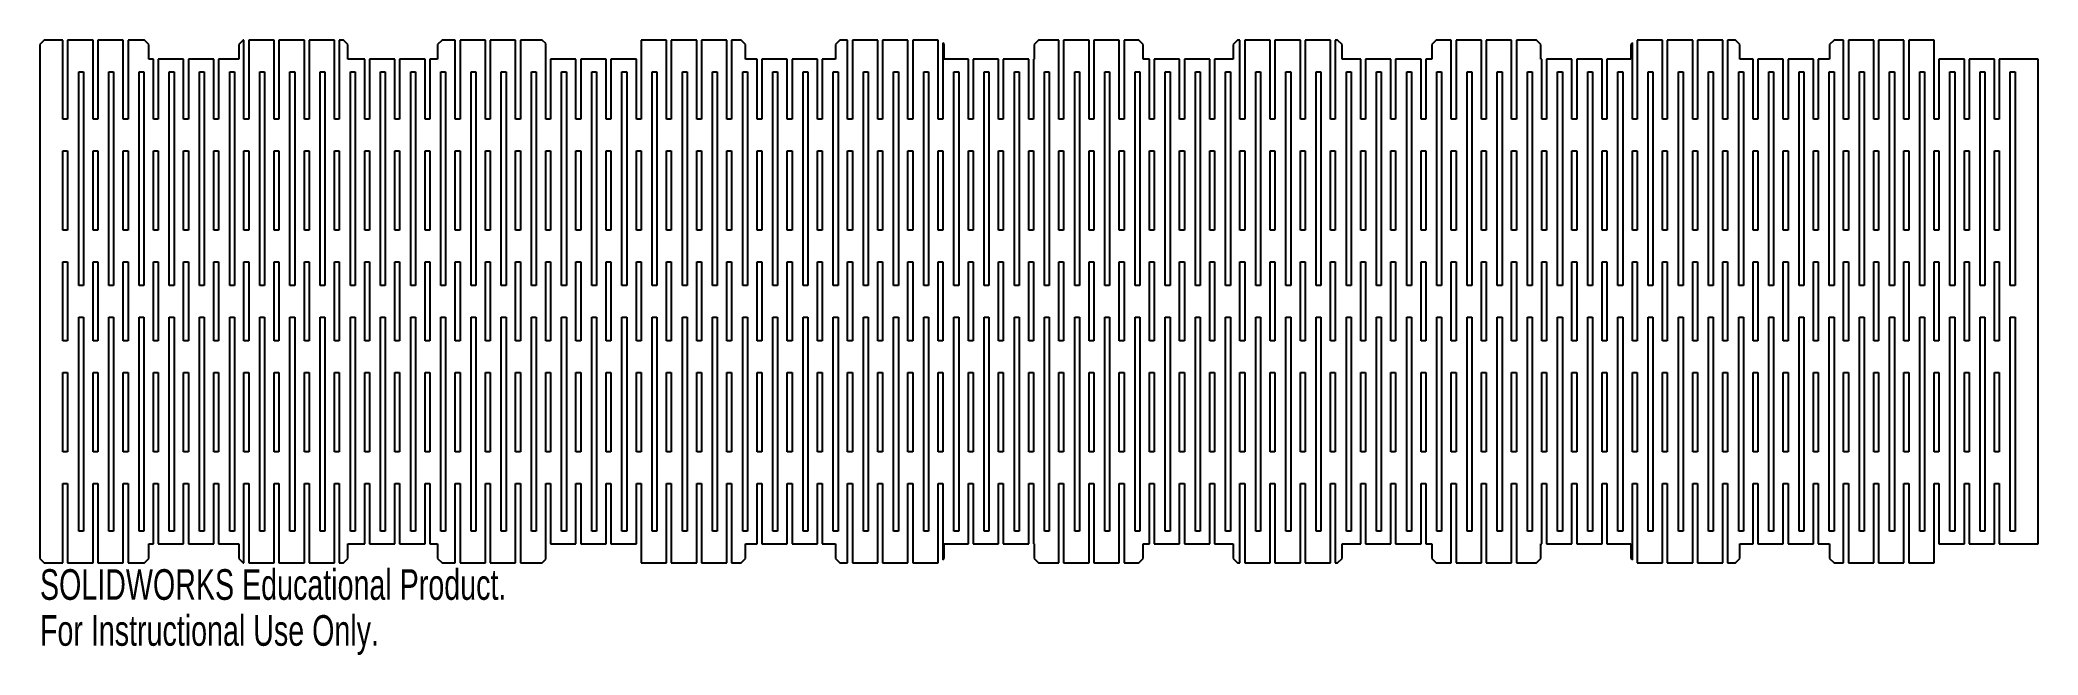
# Model space of a CAD drawing. Header units: millimetres. Extents: x -1 to 315, y -56 to 41.
import ezdxf

# ---------------------------------------------------------------- set-up
doc = ezdxf.new("R2010")
doc.units = ezdxf.units.MM
doc.styles.add('SLDTEXTSTYLE0', font='TXT', dxfattribs={"width": 0.7})

msp = doc.modelspace()

# ---------------------------------------------------------------- texts
at = {"color": 7, "linetype": 'Continuous', "char_height": 4.8336, "attachment_point": 1, "style": 'SLDTEXTSTYLE0'}
for s, insert in [('SOLIDWORKS Educational Product.', (-0.75, -42.27)), ('For Instructional Use Only.', (-0.75, -49.52))]:
    msp.add_mtext(s, dxfattribs=dict(at, insert=insert))

# ---------------------------------------------------------------- linework, layer by layer
at = {"color": 7, "linetype": 'Continuous', "lineweight": 25}
for p, q in [((-0.06, 41.25), (-0.75, 40.56)), ((2.88, 41.25), (-0.06, 41.25)), ((2.88, 28.75), (2.88, 41.25)), ((3.62, 41.25), (3.62, 28.75)), ((7.64, 41.25), (3.62, 41.25)), ((7.64, 28.75), (7.64, 41.25)), ((8.39, 41.25), (8.39, 28.75)), ((12.41, 41.25), (8.39, 41.25)), ((12.41, 28.75), (12.41, 41.25)), ((13.16, 41.25), (13.16, 28.75)), ((15.77, 41.25), (13.16, 41.25)), ((16.46, 40.56), (15.77, 41.25)), ((31.36, 41.25), (30.67, 40.56)), ((31.48, 41.25), (31.36, 41.25)), ((31.48, 28.75), (31.48, 41.25)), ((32.23, 41.25), (32.23, 28.75)), ((36.25, 41.25), (32.23, 41.25)), ((36.25, 28.75), (36.25, 41.25)), ((37, 41.25), (37, 28.75)), ((41.02, 41.25), (37, 41.25)), ((41.02, 28.75), (41.02, 41.25)), ((41.77, 41.25), (41.77, 28.75)), ((45.79, 41.25), (41.77, 41.25)), ((45.79, 28.75), (45.79, 41.25)), ((46.54, 41.25), (46.54, 28.75)), ((47.18, 41.25), (46.54, 41.25)), ((47.87, 40.56), (47.18, 41.25)), ((62.77, 41.25), (62.08, 40.56)), ((64.86, 41.25), (62.77, 41.25)), ((64.86, 28.75), (64.86, 41.25)), ((65.61, 41.25), (65.61, 28.75)), ((69.63, 41.25), (65.61, 41.25)), ((69.63, 28.75), (69.63, 41.25)), ((70.38, 41.25), (70.38, 28.75)), ((74.4, 41.25), (70.38, 41.25)), ((74.4, 28.75), (74.4, 41.25)), ((75.15, 41.25), (75.15, 28.75)), ((78.6, 41.25), (75.15, 41.25)), ((79.16, 40.69), (78.6, 41.25)), ((94.22, 41.25), (94.22, 28.75)), ((98.24, 41.25), (94.22, 41.25)), ((98.24, 28.75), (98.24, 41.25)), ((98.99, 41.25), (98.99, 28.75)), ((103.01, 41.25), (98.99, 41.25)), ((103.01, 28.75), (103.01, 41.25)), ((103.76, 41.25), (103.76, 28.75)), ((107.77, 41.25), (103.76, 41.25)), ((107.77, 28.75), (107.77, 41.25)), ((108.52, 41.25), (108.52, 28.75)), ((110.02, 41.25), (108.52, 41.25)), ((110.71, 40.56), (110.02, 41.25)), ((125.6, 41.25), (124.91, 40.56)), ((126.85, 41.25), (125.6, 41.25)), ((126.85, 28.75), (126.85, 41.25)), ((127.6, 41.25), (127.6, 28.75)), ((131.61, 41.25), (127.6, 41.25)), ((131.61, 28.75), (131.61, 41.25)), ((132.36, 41.25), (132.36, 28.75)), ((136.38, 41.25), (132.36, 41.25)), ((136.38, 28.75), (136.38, 41.25)), ((137.13, 41.25), (137.13, 28.75)), ((141.15, 41.25), (137.13, 41.25)), ((141.15, 28.75), (141.15, 41.25)), ((157.02, 41.25), (156.33, 40.56)), ((160.22, 41.25), (157.02, 41.25)), ((160.22, 28.75), (160.22, 41.25)), ((160.97, 41.25), (160.97, 28.75)), ((164.99, 41.25), (160.97, 41.25)), ((164.99, 28.75), (164.99, 41.25)), ((165.74, 41.25), (165.74, 28.75)), ((169.76, 41.25), (165.74, 41.25)), ((169.76, 28.75), (169.76, 41.25)), ((170.51, 41.25), (170.51, 28.75)), ((172.85, 41.25), (170.51, 41.25)), ((173.54, 40.56), (172.85, 41.25)), ((188.43, 41.25), (187.75, 40.56)), ((188.83, 41.25), (188.43, 41.25)), ((188.83, 28.75), (188.83, 41.25)), ((189.58, 41.25), (189.58, 28.75)), ((193.6, 41.25), (189.58, 41.25)), ((193.6, 28.75), (193.6, 41.25)), ((194.35, 41.25), (194.35, 28.75)), ((198.37, 41.25), (194.35, 41.25)), ((198.37, 28.75), (198.37, 41.25)), ((199.12, 41.25), (199.12, 28.75)), ((203.14, 41.25), (199.12, 41.25)), ((203.14, 28.75), (203.14, 41.25)), ((203.89, 41.25), (203.89, 28.75)), ((204.26, 41.25), (203.89, 41.25)), ((204.95, 40.56), (204.26, 41.25)), ((219.85, 41.25), (219.16, 40.56)), ((222.21, 41.25), (219.85, 41.25)), ((222.21, 28.75), (222.21, 41.25)), ((222.96, 41.25), (222.96, 28.75)), ((226.98, 41.25), (222.96, 41.25)), ((226.98, 28.75), (226.98, 41.25)), ((227.73, 41.25), (227.73, 28.75)), ((231.74, 41.25), (227.73, 41.25)), ((231.74, 28.75), (231.74, 41.25)), ((232.49, 41.25), (232.49, 28.75)), ((235.68, 41.25), (232.49, 41.25)), ((236.37, 40.56), (235.68, 41.25)), ((251.57, 41.25), (251.57, 28.75)), ((255.59, 41.25), (251.57, 41.25)), ((255.59, 28.75), (255.59, 41.25)), ((256.34, 41.25), (256.34, 28.75)), ((260.35, 41.25), (256.34, 41.25)), ((260.35, 28.75), (260.35, 41.25)), ((261.1, 41.25), (261.1, 28.75)), ((265.12, 41.25), (261.1, 41.25)), ((265.12, 28.75), (265.12, 41.25)), ((265.87, 41.25), (265.87, 28.75)), ((267.1, 41.25), (265.87, 41.25)), ((267.79, 40.56), (267.1, 41.25)), ((282.68, 41.25), (281.99, 40.56)), ((284.19, 41.25), (282.68, 41.25)), ((284.19, 28.75), (284.19, 41.25)), ((284.94, 41.25), (284.94, 28.75)), ((288.96, 41.25), (284.94, 41.25)), ((288.96, 28.75), (288.96, 41.25)), ((289.71, 41.25), (289.71, 28.75)), ((293.73, 41.25), (289.71, 41.25)), ((293.73, 28.75), (293.73, 41.25)), ((294.48, 41.25), (294.48, 28.75)), ((298.5, 41.25), (294.48, 41.25)), ((298.5, 28.75), (298.5, 41.25)), ((-0.75, 40.56), (-0.75, -40.56)), ((16.46, 38.25), (16.46, 40.56)), ((17.18, 38.25), (16.46, 38.25)), ((17.18, 28.75), (17.18, 38.25)), ((17.93, 38.25), (17.93, 28.75)), ((21.95, 38.25), (17.93, 38.25)), ((21.95, 28.75), (21.95, 38.25)), ((22.7, 38.25), (22.7, 28.75)), ((26.72, 38.25), (22.7, 38.25)), ((26.72, 28.75), (26.72, 38.25)), ((27.47, 38.25), (27.47, 28.75)), ((30.67, 38.25), (27.47, 38.25)), ((30.67, 40.56), (30.67, 38.25)), ((47.87, 38.25), (47.87, 40.56)), ((50.56, 38.25), (47.87, 38.25)), ((50.56, 28.75), (50.56, 38.25)), ((51.31, 38.25), (51.31, 28.75)), ((55.32, 38.25), (51.31, 38.25)), ((55.32, 28.75), (55.32, 38.25)), ((56.07, 38.25), (56.07, 28.75)), ((60.09, 38.25), (56.07, 38.25)), ((60.09, 28.75), (60.09, 38.25)), ((60.84, 38.25), (60.84, 28.75)), ((62.08, 38.25), (60.84, 38.25)), ((62.08, 40.56), (62.08, 38.25)), ((79.16, 28.75), (79.16, 40.69)), ((79.91, 38.25), (79.91, 28.75)), ((83.93, 38.25), (79.91, 38.25)), ((83.93, 28.75), (83.93, 38.25)), ((84.68, 38.25), (84.68, 28.75)), ((88.7, 38.25), (84.68, 38.25)), ((88.7, 28.75), (88.7, 38.25)), ((89.45, 38.25), (89.45, 28.75)), ((93.47, 38.25), (89.45, 38.25)), ((93.47, 28.75), (93.47, 38.25)), ((110.71, 38.25), (110.71, 40.56)), ((112.54, 38.25), (110.71, 38.25)), ((112.54, 28.75), (112.54, 38.25)), ((113.29, 38.25), (113.29, 28.75)), ((117.31, 38.25), (113.29, 38.25)), ((117.31, 28.75), (117.31, 38.25)), ((118.06, 38.25), (118.06, 28.75)), ((122.08, 38.25), (118.06, 38.25)), ((122.08, 28.75), (122.08, 38.25)), ((122.83, 38.25), (122.83, 28.75)), ((124.91, 38.25), (122.83, 38.25)), ((124.91, 40.56), (124.91, 38.25)), ((141.9, 40.78), (141.9, 28.75)), ((142.12, 40.56), (141.9, 40.78)), ((142.12, 38.25), (142.12, 40.56)), ((145.92, 38.25), (142.12, 38.25)), ((145.92, 28.75), (145.92, 38.25)), ((146.67, 38.25), (146.67, 28.75)), ((150.69, 38.25), (146.67, 38.25)), ((150.69, 28.75), (150.69, 38.25)), ((151.44, 38.25), (151.44, 28.75)), ((155.45, 38.25), (151.44, 38.25)), ((155.45, 28.75), (155.45, 38.25)), ((156.2, 38.25), (156.2, 28.75)), ((156.33, 38.25), (156.2, 38.25)), ((156.33, 40.56), (156.33, 38.25)), ((173.54, 38.25), (173.54, 40.56)), ((174.53, 38.25), (173.54, 38.25)), ((174.53, 28.75), (174.53, 38.25)), ((175.28, 38.25), (175.28, 28.75)), ((179.3, 38.25), (175.28, 38.25)), ((179.3, 28.75), (179.3, 38.25)), ((180.05, 38.25), (180.05, 28.75)), ((184.06, 38.25), (180.05, 38.25)), ((184.06, 28.75), (184.06, 38.25)), ((184.81, 38.25), (184.81, 28.75)), ((187.75, 38.25), (184.81, 38.25)), ((187.75, 40.56), (187.75, 38.25)), ((204.95, 38.25), (204.95, 40.56)), ((207.9, 38.25), (204.95, 38.25)), ((207.9, 28.75), (207.9, 38.25)), ((208.65, 38.25), (208.65, 28.75)), ((212.67, 38.25), (208.65, 38.25)), ((212.67, 28.75), (212.67, 38.25)), ((213.42, 38.25), (213.42, 28.75)), ((217.44, 38.25), (213.42, 38.25)), ((217.44, 28.75), (217.44, 38.25)), ((218.19, 38.25), (218.19, 28.75)), ((219.16, 38.25), (218.19, 38.25)), ((219.16, 40.56), (219.16, 38.25)), ((236.37, 38.25), (236.37, 40.56)), ((236.51, 38.25), (236.37, 38.25)), ((236.51, 28.75), (236.51, 38.25)), ((237.26, 38.25), (237.26, 28.75)), ((241.28, 38.25), (237.26, 38.25)), ((241.28, 28.75), (241.28, 38.25)), ((242.03, 38.25), (242.03, 28.75)), ((246.05, 38.25), (242.03, 38.25)), ((246.05, 28.75), (246.05, 38.25)), ((246.8, 38.25), (246.8, 28.75)), ((250.58, 38.25), (246.8, 38.25)), ((250.82, 40.8), (250.58, 40.56)), ((250.58, 40.56), (250.58, 38.25)), ((250.82, 28.75), (250.82, 40.8)), ((267.79, 38.25), (267.79, 40.56)), ((269.89, 38.25), (267.79, 38.25)), ((269.89, 28.75), (269.89, 38.25)), ((270.64, 38.25), (270.64, 28.75)), ((274.66, 38.25), (270.64, 38.25)), ((274.66, 28.75), (274.66, 38.25)), ((275.41, 38.25), (275.41, 28.75)), ((279.43, 38.25), (275.41, 38.25)), ((279.43, 28.75), (279.43, 38.25)), ((280.18, 38.25), (280.18, 28.75)), ((281.99, 38.25), (280.18, 38.25)), ((281.99, 40.56), (281.99, 38.25)), ((299.25, 38.25), (299.25, 28.75)), ((303.27, 38.25), (299.25, 38.25)), ((303.27, 28.75), (303.27, 38.25)), ((304.02, 38.25), (304.02, 28.75)), ((308.03, 38.25), (304.02, 38.25)), ((308.03, 28.75), (308.03, 38.25)), ((308.78, 38.25), (308.78, 28.75)), ((314.91, 38.25), (308.78, 38.25)), ((314.91, -38.25), (314.91, 38.25)), ((5.38, 2.5), (5.38, 36.25)), ((5.38, 36.25), (6.12, 36.25)), ((6.12, 36.25), (6.12, 2.5)), ((10.14, 2.5), (10.14, 36.25)), ((10.14, 36.25), (10.89, 36.25)), ((10.89, 36.25), (10.89, 2.5)), ((14.91, 2.5), (14.91, 36.25)), ((14.91, 36.25), (15.66, 36.25)), ((15.66, 36.25), (15.66, 2.5)), ((19.68, 2.5), (19.68, 36.25)), ((19.68, 36.25), (20.43, 36.25)), ((20.43, 36.25), (20.43, 2.5)), ((24.45, 2.5), (24.45, 36.25)), ((24.45, 36.25), (25.2, 36.25)), ((25.2, 36.25), (25.2, 2.5)), ((29.22, 2.5), (29.22, 36.25)), ((29.22, 36.25), (29.97, 36.25)), ((29.97, 36.25), (29.97, 2.5)), ((33.98, 2.5), (33.98, 36.25)), ((33.98, 36.25), (34.73, 36.25)), ((34.73, 36.25), (34.73, 2.5)), ((38.75, 2.5), (38.75, 36.25)), ((38.75, 36.25), (39.5, 36.25)), ((39.5, 36.25), (39.5, 2.5)), ((43.52, 2.5), (43.52, 36.25)), ((43.52, 36.25), (44.27, 36.25)), ((44.27, 36.25), (44.27, 2.5)), ((48.29, 2.5), (48.29, 36.25)), ((48.29, 36.25), (49.04, 36.25)), ((49.04, 36.25), (49.04, 2.5)), ((53.06, 2.5), (53.06, 36.25)), ((53.06, 36.25), (53.81, 36.25)), ((53.81, 36.25), (53.81, 2.5)), ((57.82, 2.5), (57.82, 36.25)), ((57.82, 36.25), (58.57, 36.25)), ((58.57, 36.25), (58.57, 2.5)), ((62.59, 2.5), (62.59, 36.25)), ((62.59, 36.25), (63.34, 36.25)), ((63.34, 36.25), (63.34, 2.5)), ((67.36, 2.5), (67.36, 36.25)), ((67.36, 36.25), (68.11, 36.25)), ((68.11, 36.25), (68.11, 2.5)), ((72.13, 2.5), (72.13, 36.25)), ((72.13, 36.25), (72.88, 36.25)), ((72.88, 36.25), (72.88, 2.5)), ((76.9, 2.5), (76.9, 36.25)), ((76.9, 36.25), (77.65, 36.25)), ((77.65, 36.25), (77.65, 2.5)), ((81.66, 2.5), (81.66, 36.25)), ((81.66, 36.25), (82.41, 36.25)), ((82.41, 36.25), (82.41, 2.5)), ((86.43, 2.5), (86.43, 36.25)), ((86.43, 36.25), (87.18, 36.25)), ((87.18, 36.25), (87.18, 2.5)), ((91.2, 2.5), (91.2, 36.25)), ((91.2, 36.25), (91.95, 36.25)), ((91.95, 36.25), (91.95, 2.5)), ((95.97, 2.5), (95.97, 36.25)), ((95.97, 36.25), (96.72, 36.25)), ((96.72, 36.25), (96.72, 2.5)), ((100.74, 2.5), (100.74, 36.25)), ((100.74, 36.25), (101.49, 36.25)), ((101.49, 36.25), (101.49, 2.5)), ((105.51, 2.5), (105.51, 36.25)), ((105.51, 36.25), (106.26, 36.25)), ((106.26, 36.25), (106.26, 2.5)), ((110.27, 2.5), (110.27, 36.25)), ((110.27, 36.25), (111.02, 36.25)), ((111.02, 36.25), (111.02, 2.5)), ((115.04, 2.5), (115.04, 36.25)), ((115.04, 36.25), (115.79, 36.25)), ((115.79, 36.25), (115.79, 2.5)), ((119.81, 2.5), (119.81, 36.25)), ((119.81, 36.25), (120.56, 36.25)), ((120.56, 36.25), (120.56, 2.5)), ((124.58, 2.5), (124.58, 36.25)), ((124.58, 36.25), (125.33, 36.25)), ((125.33, 36.25), (125.33, 2.5)), ((129.35, 2.5), (129.35, 36.25)), ((129.35, 36.25), (130.1, 36.25)), ((130.1, 36.25), (130.1, 2.5)), ((134.11, 2.5), (134.11, 36.25)), ((134.11, 36.25), (134.86, 36.25)), ((134.86, 36.25), (134.86, 2.5)), ((138.88, 2.5), (138.88, 36.25)), ((138.88, 36.25), (139.63, 36.25)), ((139.63, 36.25), (139.63, 2.5)), ((143.65, 2.5), (143.65, 36.25)), ((143.65, 36.25), (144.4, 36.25)), ((144.4, 36.25), (144.4, 2.5)), ((148.42, 2.5), (148.42, 36.25)), ((148.42, 36.25), (149.17, 36.25)), ((149.17, 36.25), (149.17, 2.5)), ((153.19, 2.5), (153.19, 36.25)), ((153.19, 36.25), (153.94, 36.25)), ((153.94, 36.25), (153.94, 2.5)), ((157.95, 2.5), (157.95, 36.25)), ((157.95, 36.25), (158.7, 36.25)), ((158.7, 36.25), (158.7, 2.5)), ((162.72, 2.5), (162.72, 36.25)), ((162.72, 36.25), (163.47, 36.25)), ((163.47, 36.25), (163.47, 2.5)), ((167.49, 2.5), (167.49, 36.25)), ((167.49, 36.25), (168.24, 36.25)), ((168.24, 36.25), (168.24, 2.5)), ((172.26, 2.5), (172.26, 36.25)), ((172.26, 36.25), (173.01, 36.25)), ((173.01, 36.25), (173.01, 2.5)), ((177.03, 2.5), (177.03, 36.25)), ((177.03, 36.25), (177.78, 36.25)), ((177.78, 36.25), (177.78, 2.5)), ((181.8, 2.5), (181.8, 36.25)), ((181.8, 36.25), (182.55, 36.25)), ((182.55, 36.25), (182.55, 2.5)), ((186.56, 2.5), (186.56, 36.25)), ((186.56, 36.25), (187.31, 36.25)), ((187.31, 36.25), (187.31, 2.5)), ((191.33, 2.5), (191.33, 36.25)), ((191.33, 36.25), (192.08, 36.25)), ((192.08, 36.25), (192.08, 2.5)), ((196.1, 2.5), (196.1, 36.25)), ((196.1, 36.25), (196.85, 36.25)), ((196.85, 36.25), (196.85, 2.5)), ((200.87, 2.5), (200.87, 36.25)), ((200.87, 36.25), (201.62, 36.25)), ((201.62, 36.25), (201.62, 2.5)), ((205.64, 2.5), (205.64, 36.25)), ((205.64, 36.25), (206.39, 36.25)), ((206.39, 36.25), (206.39, 2.5)), ((210.4, 2.5), (210.4, 36.25)), ((210.4, 36.25), (211.15, 36.25)), ((211.15, 36.25), (211.15, 2.5)), ((215.17, 2.5), (215.17, 36.25)), ((215.17, 36.25), (215.92, 36.25)), ((215.92, 36.25), (215.92, 2.5)), ((219.94, 2.5), (219.94, 36.25)), ((219.94, 36.25), (220.69, 36.25)), ((220.69, 36.25), (220.69, 2.5)), ((224.71, 2.5), (224.71, 36.25)), ((224.71, 36.25), (225.46, 36.25)), ((225.46, 36.25), (225.46, 2.5)), ((229.48, 2.5), (229.48, 36.25)), ((229.48, 36.25), (230.23, 36.25)), ((230.23, 36.25), (230.23, 2.5)), ((234.24, 2.5), (234.24, 36.25)), ((234.24, 36.25), (234.99, 36.25)), ((234.99, 36.25), (234.99, 2.5)), ((239.01, 2.5), (239.01, 36.25)), ((239.01, 36.25), (239.76, 36.25)), ((239.76, 36.25), (239.76, 2.5)), ((243.78, 2.5), (243.78, 36.25)), ((243.78, 36.25), (244.53, 36.25)), ((244.53, 36.25), (244.53, 2.5)), ((248.55, 2.5), (248.55, 36.25)), ((248.55, 36.25), (249.3, 36.25)), ((249.3, 36.25), (249.3, 2.5)), ((253.32, 2.5), (253.32, 36.25)), ((253.32, 36.25), (254.07, 36.25)), ((254.07, 36.25), (254.07, 2.5)), ((258.09, 2.5), (258.09, 36.25)), ((258.09, 36.25), (258.84, 36.25)), ((258.84, 36.25), (258.84, 2.5)), ((262.85, 2.5), (262.85, 36.25)), ((262.85, 36.25), (263.6, 36.25)), ((263.6, 36.25), (263.6, 2.5)), ((267.62, 2.5), (267.62, 36.25)), ((267.62, 36.25), (268.37, 36.25)), ((268.37, 36.25), (268.37, 2.5)), ((272.39, 2.5), (272.39, 36.25)), ((272.39, 36.25), (273.14, 36.25)), ((273.14, 36.25), (273.14, 2.5)), ((277.16, 2.5), (277.16, 36.25)), ((277.16, 36.25), (277.91, 36.25)), ((277.91, 36.25), (277.91, 2.5)), ((281.93, 2.5), (281.93, 36.25)), ((281.93, 36.25), (282.68, 36.25)), ((282.68, 36.25), (282.68, 2.5)), ((286.69, 2.5), (286.69, 36.25)), ((286.69, 36.25), (287.44, 36.25)), ((287.44, 36.25), (287.44, 2.5)), ((291.46, 2.5), (291.46, 36.25)), ((291.46, 36.25), (292.21, 36.25)), ((292.21, 36.25), (292.21, 2.5)), ((296.23, 2.5), (296.23, 36.25)), ((296.23, 36.25), (296.98, 36.25)), ((296.98, 36.25), (296.98, 2.5)), ((301, 2.5), (301, 36.25)), ((301, 36.25), (301.75, 36.25)), ((301.75, 36.25), (301.75, 2.5)), ((305.77, 2.5), (305.77, 36.25)), ((305.77, 36.25), (306.52, 36.25)), ((306.52, 36.25), (306.52, 2.5)), ((310.53, 2.5), (310.53, 36.25)), ((310.53, 36.25), (311.28, 36.25)), ((311.28, 36.25), (311.28, 2.5)), ((3.62, 28.75), (2.88, 28.75)), ((8.39, 28.75), (7.64, 28.75)), ((13.16, 28.75), (12.41, 28.75)), ((17.93, 28.75), (17.18, 28.75)), ((22.7, 28.75), (21.95, 28.75)), ((27.47, 28.75), (26.72, 28.75)), ((32.23, 28.75), (31.48, 28.75)), ((37, 28.75), (36.25, 28.75)), ((41.77, 28.75), (41.02, 28.75)), ((46.54, 28.75), (45.79, 28.75)), ((51.31, 28.75), (50.56, 28.75)), ((56.07, 28.75), (55.32, 28.75)), ((60.84, 28.75), (60.09, 28.75)), ((65.61, 28.75), (64.86, 28.75)), ((70.38, 28.75), (69.63, 28.75)), ((75.15, 28.75), (74.4, 28.75)), ((79.91, 28.75), (79.16, 28.75)), ((84.68, 28.75), (83.93, 28.75)), ((89.45, 28.75), (88.7, 28.75)), ((94.22, 28.75), (93.47, 28.75)), ((98.99, 28.75), (98.24, 28.75)), ((103.76, 28.75), (103.01, 28.75)), ((108.52, 28.75), (107.77, 28.75)), ((113.29, 28.75), (112.54, 28.75)), ((118.06, 28.75), (117.31, 28.75)), ((122.83, 28.75), (122.08, 28.75)), ((127.6, 28.75), (126.85, 28.75)), ((132.36, 28.75), (131.61, 28.75)), ((137.13, 28.75), (136.38, 28.75)), ((141.9, 28.75), (141.15, 28.75)), ((146.67, 28.75), (145.92, 28.75)), ((151.44, 28.75), (150.69, 28.75)), ((156.2, 28.75), (155.45, 28.75)), ((160.97, 28.75), (160.22, 28.75)), ((165.74, 28.75), (164.99, 28.75)), ((170.51, 28.75), (169.76, 28.75)), ((175.28, 28.75), (174.53, 28.75)), ((180.05, 28.75), (179.3, 28.75)), ((184.81, 28.75), (184.06, 28.75)), ((189.58, 28.75), (188.83, 28.75)), ((194.35, 28.75), (193.6, 28.75)), ((199.12, 28.75), (198.37, 28.75)), ((203.89, 28.75), (203.14, 28.75)), ((208.65, 28.75), (207.9, 28.75)), ((213.42, 28.75), (212.67, 28.75)), ((218.19, 28.75), (217.44, 28.75)), ((222.96, 28.75), (222.21, 28.75)), ((227.73, 28.75), (226.98, 28.75)), ((232.49, 28.75), (231.74, 28.75)), ((237.26, 28.75), (236.51, 28.75)), ((242.03, 28.75), (241.28, 28.75)), ((246.8, 28.75), (246.05, 28.75)), ((251.57, 28.75), (250.82, 28.75)), ((256.34, 28.75), (255.59, 28.75)), ((261.1, 28.75), (260.35, 28.75)), ((265.87, 28.75), (265.12, 28.75)), ((270.64, 28.75), (269.89, 28.75)), ((275.41, 28.75), (274.66, 28.75)), ((280.18, 28.75), (279.43, 28.75)), ((284.94, 28.75), (284.19, 28.75)), ((289.71, 28.75), (288.96, 28.75)), ((294.48, 28.75), (293.73, 28.75)), ((299.25, 28.75), (298.5, 28.75)), ((304.02, 28.75), (303.27, 28.75)), ((308.78, 28.75), (308.03, 28.75)), ((2.88, 23.75), (3.62, 23.75)), ((2.88, 11.25), (2.88, 23.75)), ((3.62, 23.75), (3.62, 11.25)), ((7.64, 23.75), (8.39, 23.75)), ((7.64, 11.25), (7.64, 23.75)), ((8.39, 23.75), (8.39, 11.25)), ((12.41, 23.75), (13.16, 23.75)), ((12.41, 11.25), (12.41, 23.75)), ((13.16, 23.75), (13.16, 11.25)), ((17.18, 23.75), (17.93, 23.75)), ((17.18, 11.25), (17.18, 23.75)), ((17.93, 23.75), (17.93, 11.25)), ((21.95, 23.75), (22.7, 23.75)), ((21.95, 11.25), (21.95, 23.75)), ((22.7, 23.75), (22.7, 11.25)), ((26.72, 23.75), (27.47, 23.75)), ((26.72, 11.25), (26.72, 23.75)), ((27.47, 23.75), (27.47, 11.25)), ((31.48, 23.75), (32.23, 23.75)), ((31.48, 11.25), (31.48, 23.75)), ((32.23, 23.75), (32.23, 11.25)), ((36.25, 23.75), (37, 23.75)), ((36.25, 11.25), (36.25, 23.75)), ((37, 23.75), (37, 11.25)), ((41.02, 23.75), (41.77, 23.75)), ((41.02, 11.25), (41.02, 23.75)), ((41.77, 23.75), (41.77, 11.25)), ((45.79, 23.75), (46.54, 23.75)), ((45.79, 11.25), (45.79, 23.75)), ((46.54, 23.75), (46.54, 11.25)), ((50.56, 23.75), (51.31, 23.75)), ((50.56, 11.25), (50.56, 23.75)), ((51.31, 23.75), (51.31, 11.25)), ((55.32, 23.75), (56.07, 23.75)), ((55.32, 11.25), (55.32, 23.75)), ((56.07, 23.75), (56.07, 11.25)), ((60.09, 23.75), (60.84, 23.75)), ((60.09, 11.25), (60.09, 23.75)), ((60.84, 23.75), (60.84, 11.25)), ((64.86, 23.75), (65.61, 23.75)), ((64.86, 11.25), (64.86, 23.75)), ((65.61, 23.75), (65.61, 11.25)), ((69.63, 23.75), (70.38, 23.75)), ((69.63, 11.25), (69.63, 23.75)), ((70.38, 23.75), (70.38, 11.25)), ((74.4, 23.75), (75.15, 23.75)), ((74.4, 11.25), (74.4, 23.75)), ((75.15, 23.75), (75.15, 11.25)), ((79.16, 23.75), (79.91, 23.75)), ((79.16, 11.25), (79.16, 23.75)), ((79.91, 23.75), (79.91, 11.25)), ((83.93, 23.75), (84.68, 23.75)), ((83.93, 11.25), (83.93, 23.75)), ((84.68, 23.75), (84.68, 11.25)), ((88.7, 23.75), (89.45, 23.75)), ((88.7, 11.25), (88.7, 23.75)), ((89.45, 23.75), (89.45, 11.25)), ((93.47, 23.75), (94.22, 23.75)), ((93.47, 11.25), (93.47, 23.75)), ((94.22, 23.75), (94.22, 11.25)), ((98.24, 23.75), (98.99, 23.75)), ((98.24, 11.25), (98.24, 23.75)), ((98.99, 23.75), (98.99, 11.25)), ((103.01, 23.75), (103.76, 23.75)), ((103.01, 11.25), (103.01, 23.75)), ((103.76, 23.75), (103.76, 11.25)), ((107.77, 23.75), (108.52, 23.75)), ((107.77, 11.25), (107.77, 23.75)), ((108.52, 23.75), (108.52, 11.25)), ((112.54, 23.75), (113.29, 23.75)), ((112.54, 11.25), (112.54, 23.75)), ((113.29, 23.75), (113.29, 11.25)), ((117.31, 23.75), (118.06, 23.75)), ((117.31, 11.25), (117.31, 23.75)), ((118.06, 23.75), (118.06, 11.25)), ((122.08, 23.75), (122.83, 23.75)), ((122.08, 11.25), (122.08, 23.75)), ((122.83, 23.75), (122.83, 11.25)), ((126.85, 23.75), (127.6, 23.75)), ((126.85, 11.25), (126.85, 23.75)), ((127.6, 23.75), (127.6, 11.25)), ((131.61, 23.75), (132.36, 23.75)), ((131.61, 11.25), (131.61, 23.75)), ((132.36, 23.75), (132.36, 11.25)), ((136.38, 23.75), (137.13, 23.75)), ((136.38, 11.25), (136.38, 23.75)), ((137.13, 23.75), (137.13, 11.25)), ((141.15, 23.75), (141.9, 23.75)), ((141.15, 11.25), (141.15, 23.75)), ((141.9, 23.75), (141.9, 11.25)), ((145.92, 23.75), (146.67, 23.75)), ((145.92, 11.25), (145.92, 23.75)), ((146.67, 23.75), (146.67, 11.25)), ((150.69, 23.75), (151.44, 23.75)), ((150.69, 11.25), (150.69, 23.75)), ((151.44, 23.75), (151.44, 11.25)), ((155.45, 23.75), (156.2, 23.75)), ((155.45, 11.25), (155.45, 23.75)), ((156.2, 23.75), (156.2, 11.25)), ((160.22, 23.75), (160.97, 23.75)), ((160.22, 11.25), (160.22, 23.75)), ((160.97, 23.75), (160.97, 11.25)), ((164.99, 23.75), (165.74, 23.75)), ((164.99, 11.25), (164.99, 23.75)), ((165.74, 23.75), (165.74, 11.25)), ((169.76, 23.75), (170.51, 23.75)), ((169.76, 11.25), (169.76, 23.75)), ((170.51, 23.75), (170.51, 11.25)), ((174.53, 23.75), (175.28, 23.75)), ((174.53, 11.25), (174.53, 23.75)), ((175.28, 23.75), (175.28, 11.25)), ((179.3, 23.75), (180.05, 23.75)), ((179.3, 11.25), (179.3, 23.75)), ((180.05, 23.75), (180.05, 11.25)), ((184.06, 23.75), (184.81, 23.75)), ((184.06, 11.25), (184.06, 23.75)), ((184.81, 23.75), (184.81, 11.25)), ((188.83, 23.75), (189.58, 23.75)), ((188.83, 11.25), (188.83, 23.75)), ((189.58, 23.75), (189.58, 11.25)), ((193.6, 23.75), (194.35, 23.75)), ((193.6, 11.25), (193.6, 23.75)), ((194.35, 23.75), (194.35, 11.25)), ((198.37, 23.75), (199.12, 23.75)), ((198.37, 11.25), (198.37, 23.75)), ((199.12, 23.75), (199.12, 11.25)), ((203.14, 23.75), (203.89, 23.75)), ((203.14, 11.25), (203.14, 23.75)), ((203.89, 23.75), (203.89, 11.25)), ((207.9, 23.75), (208.65, 23.75)), ((207.9, 11.25), (207.9, 23.75)), ((208.65, 23.75), (208.65, 11.25)), ((212.67, 23.75), (213.42, 23.75)), ((212.67, 11.25), (212.67, 23.75)), ((213.42, 23.75), (213.42, 11.25)), ((217.44, 23.75), (218.19, 23.75)), ((217.44, 11.25), (217.44, 23.75)), ((218.19, 23.75), (218.19, 11.25)), ((222.21, 23.75), (222.96, 23.75)), ((222.21, 11.25), (222.21, 23.75)), ((222.96, 23.75), (222.96, 11.25)), ((226.98, 23.75), (227.73, 23.75)), ((226.98, 11.25), (226.98, 23.75)), ((227.73, 23.75), (227.73, 11.25)), ((231.74, 23.75), (232.49, 23.75)), ((231.74, 11.25), (231.74, 23.75)), ((232.49, 23.75), (232.49, 11.25)), ((236.51, 23.75), (237.26, 23.75)), ((236.51, 11.25), (236.51, 23.75)), ((237.26, 23.75), (237.26, 11.25)), ((241.28, 23.75), (242.03, 23.75)), ((241.28, 11.25), (241.28, 23.75)), ((242.03, 23.75), (242.03, 11.25)), ((246.05, 23.75), (246.8, 23.75)), ((246.05, 11.25), (246.05, 23.75)), ((246.8, 23.75), (246.8, 11.25)), ((250.82, 23.75), (251.57, 23.75)), ((250.82, 11.25), (250.82, 23.75)), ((251.57, 23.75), (251.57, 11.25)), ((255.59, 23.75), (256.34, 23.75)), ((255.59, 11.25), (255.59, 23.75)), ((256.34, 23.75), (256.34, 11.25)), ((260.35, 23.75), (261.1, 23.75)), ((260.35, 11.25), (260.35, 23.75)), ((261.1, 23.75), (261.1, 11.25)), ((265.12, 23.75), (265.87, 23.75)), ((265.12, 11.25), (265.12, 23.75)), ((265.87, 23.75), (265.87, 11.25)), ((269.89, 23.75), (270.64, 23.75)), ((269.89, 11.25), (269.89, 23.75)), ((270.64, 23.75), (270.64, 11.25)), ((274.66, 23.75), (275.41, 23.75)), ((274.66, 11.25), (274.66, 23.75)), ((275.41, 23.75), (275.41, 11.25)), ((279.43, 23.75), (280.18, 23.75)), ((279.43, 11.25), (279.43, 23.75)), ((280.18, 23.75), (280.18, 11.25)), ((284.19, 23.75), (284.94, 23.75)), ((284.19, 11.25), (284.19, 23.75)), ((284.94, 23.75), (284.94, 11.25)), ((288.96, 23.75), (289.71, 23.75)), ((288.96, 11.25), (288.96, 23.75)), ((289.71, 23.75), (289.71, 11.25)), ((293.73, 23.75), (294.48, 23.75)), ((293.73, 11.25), (293.73, 23.75)), ((294.48, 23.75), (294.48, 11.25)), ((298.5, 23.75), (299.25, 23.75)), ((298.5, 11.25), (298.5, 23.75)), ((299.25, 23.75), (299.25, 11.25)), ((303.27, 23.75), (304.02, 23.75)), ((303.27, 11.25), (303.27, 23.75)), ((304.02, 23.75), (304.02, 11.25)), ((308.03, 23.75), (308.78, 23.75)), ((308.03, 11.25), (308.03, 23.75)), ((308.78, 23.75), (308.78, 11.25)), ((3.62, 11.25), (2.88, 11.25)), ((8.39, 11.25), (7.64, 11.25)), ((13.16, 11.25), (12.41, 11.25)), ((17.93, 11.25), (17.18, 11.25)), ((22.7, 11.25), (21.95, 11.25)), ((27.47, 11.25), (26.72, 11.25)), ((32.23, 11.25), (31.48, 11.25)), ((37, 11.25), (36.25, 11.25)), ((41.77, 11.25), (41.02, 11.25)), ((46.54, 11.25), (45.79, 11.25)), ((51.31, 11.25), (50.56, 11.25)), ((56.07, 11.25), (55.32, 11.25)), ((60.84, 11.25), (60.09, 11.25)), ((65.61, 11.25), (64.86, 11.25)), ((70.38, 11.25), (69.63, 11.25)), ((75.15, 11.25), (74.4, 11.25)), ((79.91, 11.25), (79.16, 11.25)), ((84.68, 11.25), (83.93, 11.25)), ((89.45, 11.25), (88.7, 11.25)), ((94.22, 11.25), (93.47, 11.25)), ((98.99, 11.25), (98.24, 11.25)), ((103.76, 11.25), (103.01, 11.25)), ((108.52, 11.25), (107.77, 11.25)), ((113.29, 11.25), (112.54, 11.25)), ((118.06, 11.25), (117.31, 11.25)), ((122.83, 11.25), (122.08, 11.25)), ((127.6, 11.25), (126.85, 11.25)), ((132.36, 11.25), (131.61, 11.25)), ((137.13, 11.25), (136.38, 11.25)), ((141.9, 11.25), (141.15, 11.25)), ((146.67, 11.25), (145.92, 11.25)), ((151.44, 11.25), (150.69, 11.25)), ((156.2, 11.25), (155.45, 11.25)), ((160.97, 11.25), (160.22, 11.25)), ((165.74, 11.25), (164.99, 11.25)), ((170.51, 11.25), (169.76, 11.25)), ((175.28, 11.25), (174.53, 11.25)), ((180.05, 11.25), (179.3, 11.25)), ((184.81, 11.25), (184.06, 11.25)), ((189.58, 11.25), (188.83, 11.25)), ((194.35, 11.25), (193.6, 11.25)), ((199.12, 11.25), (198.37, 11.25)), ((203.89, 11.25), (203.14, 11.25)), ((208.65, 11.25), (207.9, 11.25)), ((213.42, 11.25), (212.67, 11.25)), ((218.19, 11.25), (217.44, 11.25)), ((222.96, 11.25), (222.21, 11.25)), ((227.73, 11.25), (226.98, 11.25)), ((232.49, 11.25), (231.74, 11.25)), ((237.26, 11.25), (236.51, 11.25)), ((242.03, 11.25), (241.28, 11.25)), ((246.8, 11.25), (246.05, 11.25)), ((251.57, 11.25), (250.82, 11.25)), ((256.34, 11.25), (255.59, 11.25)), ((261.1, 11.25), (260.35, 11.25)), ((265.87, 11.25), (265.12, 11.25)), ((270.64, 11.25), (269.89, 11.25)), ((275.41, 11.25), (274.66, 11.25)), ((280.18, 11.25), (279.43, 11.25)), ((284.94, 11.25), (284.19, 11.25)), ((289.71, 11.25), (288.96, 11.25)), ((294.48, 11.25), (293.73, 11.25)), ((299.25, 11.25), (298.5, 11.25)), ((304.02, 11.25), (303.27, 11.25)), ((308.78, 11.25), (308.03, 11.25)), ((2.88, 6.25), (3.62, 6.25)), ((2.88, -6.25), (2.88, 6.25)), ((3.62, 6.25), (3.62, -6.25)), ((7.64, 6.25), (8.39, 6.25)), ((7.64, -6.25), (7.64, 6.25)), ((8.39, 6.25), (8.39, -6.25)), ((12.41, 6.25), (13.16, 6.25)), ((12.41, -6.25), (12.41, 6.25)), ((13.16, 6.25), (13.16, -6.25)), ((17.18, 6.25), (17.93, 6.25)), ((17.18, -6.25), (17.18, 6.25)), ((17.93, 6.25), (17.93, -6.25)), ((21.95, 6.25), (22.7, 6.25)), ((21.95, -6.25), (21.95, 6.25)), ((22.7, 6.25), (22.7, -6.25)), ((26.72, 6.25), (27.47, 6.25)), ((26.72, -6.25), (26.72, 6.25)), ((27.47, 6.25), (27.47, -6.25)), ((31.48, 6.25), (32.23, 6.25)), ((31.48, -6.25), (31.48, 6.25)), ((32.23, 6.25), (32.23, -6.25)), ((36.25, 6.25), (37, 6.25)), ((36.25, -6.25), (36.25, 6.25)), ((37, 6.25), (37, -6.25)), ((41.02, 6.25), (41.77, 6.25)), ((41.02, -6.25), (41.02, 6.25)), ((41.77, 6.25), (41.77, -6.25)), ((45.79, 6.25), (46.54, 6.25)), ((45.79, -6.25), (45.79, 6.25)), ((46.54, 6.25), (46.54, -6.25)), ((50.56, 6.25), (51.31, 6.25)), ((50.56, -6.25), (50.56, 6.25)), ((51.31, 6.25), (51.31, -6.25)), ((55.32, 6.25), (56.07, 6.25)), ((55.32, -6.25), (55.32, 6.25)), ((56.07, 6.25), (56.07, -6.25)), ((60.09, 6.25), (60.84, 6.25)), ((60.09, -6.25), (60.09, 6.25)), ((60.84, 6.25), (60.84, -6.25)), ((64.86, 6.25), (65.61, 6.25)), ((64.86, -6.25), (64.86, 6.25)), ((65.61, 6.25), (65.61, -6.25)), ((69.63, 6.25), (70.38, 6.25)), ((69.63, -6.25), (69.63, 6.25)), ((70.38, 6.25), (70.38, -6.25)), ((74.4, 6.25), (75.15, 6.25)), ((74.4, -6.25), (74.4, 6.25)), ((75.15, 6.25), (75.15, -6.25)), ((79.16, 6.25), (79.91, 6.25)), ((79.16, -6.25), (79.16, 6.25)), ((79.91, 6.25), (79.91, -6.25)), ((83.93, 6.25), (84.68, 6.25)), ((83.93, -6.25), (83.93, 6.25)), ((84.68, 6.25), (84.68, -6.25)), ((88.7, 6.25), (89.45, 6.25)), ((88.7, -6.25), (88.7, 6.25)), ((89.45, 6.25), (89.45, -6.25)), ((93.47, 6.25), (94.22, 6.25)), ((93.47, -6.25), (93.47, 6.25)), ((94.22, 6.25), (94.22, -6.25)), ((98.24, 6.25), (98.99, 6.25)), ((98.24, -6.25), (98.24, 6.25)), ((98.99, 6.25), (98.99, -6.25)), ((103.01, 6.25), (103.76, 6.25)), ((103.01, -6.25), (103.01, 6.25)), ((103.76, 6.25), (103.76, -6.25)), ((107.77, 6.25), (108.52, 6.25)), ((107.77, -6.25), (107.77, 6.25)), ((108.52, 6.25), (108.52, -6.25)), ((112.54, 6.25), (113.29, 6.25)), ((112.54, -6.25), (112.54, 6.25)), ((113.29, 6.25), (113.29, -6.25)), ((117.31, 6.25), (118.06, 6.25)), ((117.31, -6.25), (117.31, 6.25)), ((118.06, 6.25), (118.06, -6.25)), ((122.08, 6.25), (122.83, 6.25)), ((122.08, -6.25), (122.08, 6.25)), ((122.83, 6.25), (122.83, -6.25)), ((126.85, 6.25), (127.6, 6.25)), ((126.85, -6.25), (126.85, 6.25)), ((127.6, 6.25), (127.6, -6.25)), ((131.61, 6.25), (132.36, 6.25)), ((131.61, -6.25), (131.61, 6.25)), ((132.36, 6.25), (132.36, -6.25)), ((136.38, 6.25), (137.13, 6.25)), ((136.38, -6.25), (136.38, 6.25)), ((137.13, 6.25), (137.13, -6.25)), ((141.15, 6.25), (141.9, 6.25)), ((141.15, -6.25), (141.15, 6.25)), ((141.9, 6.25), (141.9, -6.25)), ((145.92, 6.25), (146.67, 6.25)), ((145.92, -6.25), (145.92, 6.25)), ((146.67, 6.25), (146.67, -6.25)), ((150.69, 6.25), (151.44, 6.25)), ((150.69, -6.25), (150.69, 6.25)), ((151.44, 6.25), (151.44, -6.25)), ((155.45, 6.25), (156.2, 6.25)), ((155.45, -6.25), (155.45, 6.25)), ((156.2, 6.25), (156.2, -6.25)), ((160.22, 6.25), (160.97, 6.25)), ((160.22, -6.25), (160.22, 6.25)), ((160.97, 6.25), (160.97, -6.25)), ((164.99, 6.25), (165.74, 6.25)), ((164.99, -6.25), (164.99, 6.25)), ((165.74, 6.25), (165.74, -6.25)), ((169.76, 6.25), (170.51, 6.25)), ((169.76, -6.25), (169.76, 6.25)), ((170.51, 6.25), (170.51, -6.25)), ((174.53, 6.25), (175.28, 6.25)), ((174.53, -6.25), (174.53, 6.25)), ((175.28, 6.25), (175.28, -6.25)), ((179.3, 6.25), (180.05, 6.25)), ((179.3, -6.25), (179.3, 6.25)), ((180.05, 6.25), (180.05, -6.25)), ((184.06, 6.25), (184.81, 6.25)), ((184.06, -6.25), (184.06, 6.25)), ((184.81, 6.25), (184.81, -6.25)), ((188.83, 6.25), (189.58, 6.25)), ((188.83, -6.25), (188.83, 6.25)), ((189.58, 6.25), (189.58, -6.25)), ((193.6, 6.25), (194.35, 6.25)), ((193.6, -6.25), (193.6, 6.25)), ((194.35, 6.25), (194.35, -6.25)), ((198.37, 6.25), (199.12, 6.25)), ((198.37, -6.25), (198.37, 6.25)), ((199.12, 6.25), (199.12, -6.25)), ((203.14, 6.25), (203.89, 6.25)), ((203.14, -6.25), (203.14, 6.25)), ((203.89, 6.25), (203.89, -6.25)), ((207.9, 6.25), (208.65, 6.25)), ((207.9, -6.25), (207.9, 6.25)), ((208.65, 6.25), (208.65, -6.25)), ((212.67, 6.25), (213.42, 6.25)), ((212.67, -6.25), (212.67, 6.25)), ((213.42, 6.25), (213.42, -6.25)), ((217.44, 6.25), (218.19, 6.25)), ((217.44, -6.25), (217.44, 6.25)), ((218.19, 6.25), (218.19, -6.25)), ((222.21, 6.25), (222.96, 6.25)), ((222.21, -6.25), (222.21, 6.25)), ((222.96, 6.25), (222.96, -6.25)), ((226.98, 6.25), (227.73, 6.25)), ((226.98, -6.25), (226.98, 6.25)), ((227.73, 6.25), (227.73, -6.25)), ((231.74, 6.25), (232.49, 6.25)), ((231.74, -6.25), (231.74, 6.25)), ((232.49, 6.25), (232.49, -6.25)), ((236.51, 6.25), (237.26, 6.25)), ((236.51, -6.25), (236.51, 6.25)), ((237.26, 6.25), (237.26, -6.25)), ((241.28, 6.25), (242.03, 6.25)), ((241.28, -6.25), (241.28, 6.25)), ((242.03, 6.25), (242.03, -6.25)), ((246.05, 6.25), (246.8, 6.25)), ((246.05, -6.25), (246.05, 6.25)), ((246.8, 6.25), (246.8, -6.25)), ((250.82, 6.25), (251.57, 6.25)), ((250.82, -6.25), (250.82, 6.25)), ((251.57, 6.25), (251.57, -6.25)), ((255.59, 6.25), (256.34, 6.25)), ((255.59, -6.25), (255.59, 6.25)), ((256.34, 6.25), (256.34, -6.25)), ((260.35, 6.25), (261.1, 6.25)), ((260.35, -6.25), (260.35, 6.25)), ((261.1, 6.25), (261.1, -6.25)), ((265.12, 6.25), (265.87, 6.25)), ((265.12, -6.25), (265.12, 6.25)), ((265.87, 6.25), (265.87, -6.25)), ((269.89, 6.25), (270.64, 6.25)), ((269.89, -6.25), (269.89, 6.25)), ((270.64, 6.25), (270.64, -6.25)), ((274.66, 6.25), (275.41, 6.25)), ((274.66, -6.25), (274.66, 6.25)), ((275.41, 6.25), (275.41, -6.25)), ((279.43, 6.25), (280.18, 6.25)), ((279.43, -6.25), (279.43, 6.25)), ((280.18, 6.25), (280.18, -6.25)), ((284.19, 6.25), (284.94, 6.25)), ((284.19, -6.25), (284.19, 6.25)), ((284.94, 6.25), (284.94, -6.25)), ((288.96, 6.25), (289.71, 6.25)), ((288.96, -6.25), (288.96, 6.25)), ((289.71, 6.25), (289.71, -6.25)), ((293.73, 6.25), (294.48, 6.25)), ((293.73, -6.25), (293.73, 6.25)), ((294.48, 6.25), (294.48, -6.25)), ((298.5, 6.25), (299.25, 6.25)), ((298.5, -6.25), (298.5, 6.25)), ((299.25, 6.25), (299.25, -6.25)), ((303.27, 6.25), (304.02, 6.25)), ((303.27, -6.25), (303.27, 6.25)), ((304.02, 6.25), (304.02, -6.25)), ((308.03, 6.25), (308.78, 6.25)), ((308.03, -6.25), (308.03, 6.25)), ((308.78, 6.25), (308.78, -6.25)), ((6.12, 2.5), (5.38, 2.5)), ((10.89, 2.5), (10.14, 2.5)), ((15.66, 2.5), (14.91, 2.5)), ((20.43, 2.5), (19.68, 2.5)), ((25.2, 2.5), (24.45, 2.5)), ((29.97, 2.5), (29.22, 2.5)), ((34.73, 2.5), (33.98, 2.5)), ((39.5, 2.5), (38.75, 2.5)), ((44.27, 2.5), (43.52, 2.5)), ((49.04, 2.5), (48.29, 2.5)), ((53.81, 2.5), (53.06, 2.5)), ((58.57, 2.5), (57.82, 2.5)), ((63.34, 2.5), (62.59, 2.5)), ((68.11, 2.5), (67.36, 2.5)), ((72.88, 2.5), (72.13, 2.5)), ((77.65, 2.5), (76.9, 2.5)), ((82.41, 2.5), (81.66, 2.5)), ((87.18, 2.5), (86.43, 2.5)), ((91.95, 2.5), (91.2, 2.5)), ((96.72, 2.5), (95.97, 2.5)), ((101.49, 2.5), (100.74, 2.5)), ((106.26, 2.5), (105.51, 2.5)), ((111.02, 2.5), (110.27, 2.5)), ((115.79, 2.5), (115.04, 2.5)), ((120.56, 2.5), (119.81, 2.5)), ((125.33, 2.5), (124.58, 2.5)), ((130.1, 2.5), (129.35, 2.5)), ((134.86, 2.5), (134.11, 2.5)), ((139.63, 2.5), (138.88, 2.5)), ((144.4, 2.5), (143.65, 2.5)), ((149.17, 2.5), (148.42, 2.5)), ((153.94, 2.5), (153.19, 2.5)), ((158.7, 2.5), (157.95, 2.5)), ((163.47, 2.5), (162.72, 2.5)), ((168.24, 2.5), (167.49, 2.5)), ((173.01, 2.5), (172.26, 2.5)), ((177.78, 2.5), (177.03, 2.5)), ((182.55, 2.5), (181.8, 2.5)), ((187.31, 2.5), (186.56, 2.5)), ((192.08, 2.5), (191.33, 2.5)), ((196.85, 2.5), (196.1, 2.5)), ((201.62, 2.5), (200.87, 2.5)), ((206.39, 2.5), (205.64, 2.5)), ((211.15, 2.5), (210.4, 2.5)), ((215.92, 2.5), (215.17, 2.5)), ((220.69, 2.5), (219.94, 2.5)), ((225.46, 2.5), (224.71, 2.5)), ((230.23, 2.5), (229.48, 2.5)), ((234.99, 2.5), (234.24, 2.5)), ((239.76, 2.5), (239.01, 2.5)), ((244.53, 2.5), (243.78, 2.5)), ((249.3, 2.5), (248.55, 2.5)), ((254.07, 2.5), (253.32, 2.5)), ((258.84, 2.5), (258.09, 2.5)), ((263.6, 2.5), (262.85, 2.5)), ((268.37, 2.5), (267.62, 2.5)), ((273.14, 2.5), (272.39, 2.5)), ((277.91, 2.5), (277.16, 2.5)), ((282.68, 2.5), (281.93, 2.5)), ((287.44, 2.5), (286.69, 2.5)), ((292.21, 2.5), (291.46, 2.5)), ((296.98, 2.5), (296.23, 2.5)), ((301.75, 2.5), (301, 2.5)), ((306.52, 2.5), (305.77, 2.5)), ((311.28, 2.5), (310.53, 2.5)), ((5.38, -36.25), (5.38, -2.5)), ((5.38, -2.5), (6.12, -2.5)), ((6.12, -2.5), (6.12, -36.25)), ((10.14, -36.25), (10.14, -2.5)), ((10.14, -2.5), (10.89, -2.5)), ((10.89, -2.5), (10.89, -36.25)), ((14.91, -36.25), (14.91, -2.5)), ((14.91, -2.5), (15.66, -2.5)), ((15.66, -2.5), (15.66, -36.25)), ((19.68, -36.25), (19.68, -2.5)), ((19.68, -2.5), (20.43, -2.5)), ((20.43, -2.5), (20.43, -36.25)), ((24.45, -36.25), (24.45, -2.5)), ((24.45, -2.5), (25.2, -2.5)), ((25.2, -2.5), (25.2, -36.25)), ((29.22, -36.25), (29.22, -2.5)), ((29.22, -2.5), (29.97, -2.5)), ((29.97, -2.5), (29.97, -36.25)), ((33.98, -36.25), (33.98, -2.5)), ((33.98, -2.5), (34.73, -2.5)), ((34.73, -2.5), (34.73, -36.25)), ((38.75, -36.25), (38.75, -2.5)), ((38.75, -2.5), (39.5, -2.5)), ((39.5, -2.5), (39.5, -36.25)), ((43.52, -36.25), (43.52, -2.5)), ((43.52, -2.5), (44.27, -2.5)), ((44.27, -2.5), (44.27, -36.25)), ((48.29, -36.25), (48.29, -2.5)), ((48.29, -2.5), (49.04, -2.5)), ((49.04, -2.5), (49.04, -36.25)), ((53.06, -36.25), (53.06, -2.5)), ((53.06, -2.5), (53.81, -2.5)), ((53.81, -2.5), (53.81, -36.25)), ((57.82, -36.25), (57.82, -2.5)), ((57.82, -2.5), (58.57, -2.5)), ((58.57, -2.5), (58.57, -36.25)), ((62.59, -36.25), (62.59, -2.5)), ((62.59, -2.5), (63.34, -2.5)), ((63.34, -2.5), (63.34, -36.25)), ((67.36, -36.25), (67.36, -2.5)), ((67.36, -2.5), (68.11, -2.5)), ((68.11, -2.5), (68.11, -36.25)), ((72.13, -36.25), (72.13, -2.5)), ((72.13, -2.5), (72.88, -2.5)), ((72.88, -2.5), (72.88, -36.25)), ((76.9, -36.25), (76.9, -2.5)), ((76.9, -2.5), (77.65, -2.5)), ((77.65, -2.5), (77.65, -36.25)), ((81.66, -36.25), (81.66, -2.5)), ((81.66, -2.5), (82.41, -2.5)), ((82.41, -2.5), (82.41, -36.25)), ((86.43, -36.25), (86.43, -2.5)), ((86.43, -2.5), (87.18, -2.5)), ((87.18, -2.5), (87.18, -36.25)), ((91.2, -36.25), (91.2, -2.5)), ((91.2, -2.5), (91.95, -2.5)), ((91.95, -2.5), (91.95, -36.25)), ((95.97, -36.25), (95.97, -2.5)), ((95.97, -2.5), (96.72, -2.5)), ((96.72, -2.5), (96.72, -36.25)), ((100.74, -36.25), (100.74, -2.5)), ((100.74, -2.5), (101.49, -2.5)), ((101.49, -2.5), (101.49, -36.25)), ((105.51, -36.25), (105.51, -2.5)), ((105.51, -2.5), (106.26, -2.5)), ((106.26, -2.5), (106.26, -36.25)), ((110.27, -36.25), (110.27, -2.5)), ((110.27, -2.5), (111.02, -2.5)), ((111.02, -2.5), (111.02, -36.25)), ((115.04, -36.25), (115.04, -2.5)), ((115.04, -2.5), (115.79, -2.5)), ((115.79, -2.5), (115.79, -36.25)), ((119.81, -36.25), (119.81, -2.5)), ((119.81, -2.5), (120.56, -2.5)), ((120.56, -2.5), (120.56, -36.25)), ((124.58, -36.25), (124.58, -2.5)), ((124.58, -2.5), (125.33, -2.5)), ((125.33, -2.5), (125.33, -36.25)), ((129.35, -36.25), (129.35, -2.5)), ((129.35, -2.5), (130.1, -2.5)), ((130.1, -2.5), (130.1, -36.25)), ((134.11, -36.25), (134.11, -2.5)), ((134.11, -2.5), (134.86, -2.5)), ((134.86, -2.5), (134.86, -36.25)), ((138.88, -36.25), (138.88, -2.5)), ((138.88, -2.5), (139.63, -2.5)), ((139.63, -2.5), (139.63, -36.25)), ((143.65, -36.25), (143.65, -2.5)), ((143.65, -2.5), (144.4, -2.5)), ((144.4, -2.5), (144.4, -36.25)), ((148.42, -36.25), (148.42, -2.5)), ((148.42, -2.5), (149.17, -2.5)), ((149.17, -2.5), (149.17, -36.25)), ((153.19, -36.25), (153.19, -2.5)), ((153.19, -2.5), (153.94, -2.5)), ((153.94, -2.5), (153.94, -36.25)), ((157.95, -36.25), (157.95, -2.5)), ((157.95, -2.5), (158.7, -2.5)), ((158.7, -2.5), (158.7, -36.25)), ((162.72, -36.25), (162.72, -2.5)), ((162.72, -2.5), (163.47, -2.5)), ((163.47, -2.5), (163.47, -36.25)), ((167.49, -36.25), (167.49, -2.5)), ((167.49, -2.5), (168.24, -2.5)), ((168.24, -2.5), (168.24, -36.25)), ((172.26, -36.25), (172.26, -2.5)), ((172.26, -2.5), (173.01, -2.5)), ((173.01, -2.5), (173.01, -36.25)), ((177.03, -36.25), (177.03, -2.5)), ((177.03, -2.5), (177.78, -2.5)), ((177.78, -2.5), (177.78, -36.25)), ((181.8, -36.25), (181.8, -2.5)), ((181.8, -2.5), (182.55, -2.5)), ((182.55, -2.5), (182.55, -36.25)), ((186.56, -36.25), (186.56, -2.5)), ((186.56, -2.5), (187.31, -2.5)), ((187.31, -2.5), (187.31, -36.25)), ((191.33, -36.25), (191.33, -2.5)), ((191.33, -2.5), (192.08, -2.5)), ((192.08, -2.5), (192.08, -36.25)), ((196.1, -36.25), (196.1, -2.5)), ((196.1, -2.5), (196.85, -2.5)), ((196.85, -2.5), (196.85, -36.25)), ((200.87, -36.25), (200.87, -2.5)), ((200.87, -2.5), (201.62, -2.5)), ((201.62, -2.5), (201.62, -36.25)), ((205.64, -36.25), (205.64, -2.5)), ((205.64, -2.5), (206.39, -2.5)), ((206.39, -2.5), (206.39, -36.25)), ((210.4, -36.25), (210.4, -2.5)), ((210.4, -2.5), (211.15, -2.5)), ((211.15, -2.5), (211.15, -36.25)), ((215.17, -36.25), (215.17, -2.5)), ((215.17, -2.5), (215.92, -2.5)), ((215.92, -2.5), (215.92, -36.25)), ((219.94, -36.25), (219.94, -2.5)), ((219.94, -2.5), (220.69, -2.5)), ((220.69, -2.5), (220.69, -36.25)), ((224.71, -36.25), (224.71, -2.5)), ((224.71, -2.5), (225.46, -2.5)), ((225.46, -2.5), (225.46, -36.25)), ((229.48, -36.25), (229.48, -2.5)), ((229.48, -2.5), (230.23, -2.5)), ((230.23, -2.5), (230.23, -36.25)), ((234.24, -36.25), (234.24, -2.5)), ((234.24, -2.5), (234.99, -2.5)), ((234.99, -2.5), (234.99, -36.25)), ((239.01, -36.25), (239.01, -2.5)), ((239.01, -2.5), (239.76, -2.5)), ((239.76, -2.5), (239.76, -36.25)), ((243.78, -36.25), (243.78, -2.5)), ((243.78, -2.5), (244.53, -2.5)), ((244.53, -2.5), (244.53, -36.25)), ((248.55, -36.25), (248.55, -2.5)), ((248.55, -2.5), (249.3, -2.5)), ((249.3, -2.5), (249.3, -36.25)), ((253.32, -36.25), (253.32, -2.5)), ((253.32, -2.5), (254.07, -2.5)), ((254.07, -2.5), (254.07, -36.25)), ((258.09, -36.25), (258.09, -2.5)), ((258.09, -2.5), (258.84, -2.5)), ((258.84, -2.5), (258.84, -36.25)), ((262.85, -36.25), (262.85, -2.5)), ((262.85, -2.5), (263.6, -2.5)), ((263.6, -2.5), (263.6, -36.25)), ((267.62, -36.25), (267.62, -2.5)), ((267.62, -2.5), (268.37, -2.5)), ((268.37, -2.5), (268.37, -36.25)), ((272.39, -36.25), (272.39, -2.5)), ((272.39, -2.5), (273.14, -2.5)), ((273.14, -2.5), (273.14, -36.25)), ((277.16, -36.25), (277.16, -2.5)), ((277.16, -2.5), (277.91, -2.5)), ((277.91, -2.5), (277.91, -36.25)), ((281.93, -36.25), (281.93, -2.5)), ((281.93, -2.5), (282.68, -2.5)), ((282.68, -2.5), (282.68, -36.25)), ((286.69, -36.25), (286.69, -2.5)), ((286.69, -2.5), (287.44, -2.5)), ((287.44, -2.5), (287.44, -36.25)), ((291.46, -36.25), (291.46, -2.5)), ((291.46, -2.5), (292.21, -2.5)), ((292.21, -2.5), (292.21, -36.25)), ((296.23, -36.25), (296.23, -2.5)), ((296.23, -2.5), (296.98, -2.5)), ((296.98, -2.5), (296.98, -36.25)), ((301, -36.25), (301, -2.5)), ((301, -2.5), (301.75, -2.5)), ((301.75, -2.5), (301.75, -36.25)), ((305.77, -36.25), (305.77, -2.5)), ((305.77, -2.5), (306.52, -2.5)), ((306.52, -2.5), (306.52, -36.25)), ((310.53, -36.25), (310.53, -2.5)), ((310.53, -2.5), (311.28, -2.5)), ((311.28, -2.5), (311.28, -36.25)), ((3.62, -6.25), (2.88, -6.25)), ((8.39, -6.25), (7.64, -6.25)), ((13.16, -6.25), (12.41, -6.25)), ((17.93, -6.25), (17.18, -6.25)), ((22.7, -6.25), (21.95, -6.25)), ((27.47, -6.25), (26.72, -6.25)), ((32.23, -6.25), (31.48, -6.25)), ((37, -6.25), (36.25, -6.25)), ((41.77, -6.25), (41.02, -6.25)), ((46.54, -6.25), (45.79, -6.25)), ((51.31, -6.25), (50.56, -6.25)), ((56.07, -6.25), (55.32, -6.25)), ((60.84, -6.25), (60.09, -6.25)), ((65.61, -6.25), (64.86, -6.25)), ((70.38, -6.25), (69.63, -6.25)), ((75.15, -6.25), (74.4, -6.25)), ((79.91, -6.25), (79.16, -6.25)), ((84.68, -6.25), (83.93, -6.25)), ((89.45, -6.25), (88.7, -6.25)), ((94.22, -6.25), (93.47, -6.25)), ((98.99, -6.25), (98.24, -6.25)), ((103.76, -6.25), (103.01, -6.25)), ((108.52, -6.25), (107.77, -6.25)), ((113.29, -6.25), (112.54, -6.25)), ((118.06, -6.25), (117.31, -6.25)), ((122.83, -6.25), (122.08, -6.25)), ((127.6, -6.25), (126.85, -6.25)), ((132.36, -6.25), (131.61, -6.25)), ((137.13, -6.25), (136.38, -6.25)), ((141.9, -6.25), (141.15, -6.25)), ((146.67, -6.25), (145.92, -6.25)), ((151.44, -6.25), (150.69, -6.25)), ((156.2, -6.25), (155.45, -6.25)), ((160.97, -6.25), (160.22, -6.25)), ((165.74, -6.25), (164.99, -6.25)), ((170.51, -6.25), (169.76, -6.25)), ((175.28, -6.25), (174.53, -6.25)), ((180.05, -6.25), (179.3, -6.25)), ((184.81, -6.25), (184.06, -6.25)), ((189.58, -6.25), (188.83, -6.25)), ((194.35, -6.25), (193.6, -6.25)), ((199.12, -6.25), (198.37, -6.25)), ((203.89, -6.25), (203.14, -6.25)), ((208.65, -6.25), (207.9, -6.25)), ((213.42, -6.25), (212.67, -6.25)), ((218.19, -6.25), (217.44, -6.25)), ((222.96, -6.25), (222.21, -6.25)), ((227.73, -6.25), (226.98, -6.25)), ((232.49, -6.25), (231.74, -6.25)), ((237.26, -6.25), (236.51, -6.25)), ((242.03, -6.25), (241.28, -6.25)), ((246.8, -6.25), (246.05, -6.25)), ((251.57, -6.25), (250.82, -6.25)), ((256.34, -6.25), (255.59, -6.25)), ((261.1, -6.25), (260.35, -6.25)), ((265.87, -6.25), (265.12, -6.25)), ((270.64, -6.25), (269.89, -6.25)), ((275.41, -6.25), (274.66, -6.25)), ((280.18, -6.25), (279.43, -6.25)), ((284.94, -6.25), (284.19, -6.25)), ((289.71, -6.25), (288.96, -6.25)), ((294.48, -6.25), (293.73, -6.25)), ((299.25, -6.25), (298.5, -6.25)), ((304.02, -6.25), (303.27, -6.25)), ((308.78, -6.25), (308.03, -6.25)), ((2.88, -11.25), (3.62, -11.25)), ((2.88, -23.75), (2.88, -11.25)), ((3.62, -11.25), (3.62, -23.75)), ((7.64, -11.25), (8.39, -11.25)), ((7.64, -23.75), (7.64, -11.25)), ((8.39, -11.25), (8.39, -23.75)), ((12.41, -11.25), (13.16, -11.25)), ((12.41, -23.75), (12.41, -11.25)), ((13.16, -11.25), (13.16, -23.75)), ((17.18, -11.25), (17.93, -11.25)), ((17.18, -23.75), (17.18, -11.25)), ((17.93, -11.25), (17.93, -23.75)), ((21.95, -11.25), (22.7, -11.25)), ((21.95, -23.75), (21.95, -11.25)), ((22.7, -11.25), (22.7, -23.75)), ((26.72, -11.25), (27.47, -11.25)), ((26.72, -23.75), (26.72, -11.25)), ((27.47, -11.25), (27.47, -23.75)), ((31.48, -11.25), (32.23, -11.25)), ((31.48, -23.75), (31.48, -11.25)), ((32.23, -11.25), (32.23, -23.75)), ((36.25, -11.25), (37, -11.25)), ((36.25, -23.75), (36.25, -11.25)), ((37, -11.25), (37, -23.75)), ((41.02, -11.25), (41.77, -11.25)), ((41.02, -23.75), (41.02, -11.25)), ((41.77, -11.25), (41.77, -23.75)), ((45.79, -11.25), (46.54, -11.25)), ((45.79, -23.75), (45.79, -11.25)), ((46.54, -11.25), (46.54, -23.75)), ((50.56, -11.25), (51.31, -11.25)), ((50.56, -23.75), (50.56, -11.25)), ((51.31, -11.25), (51.31, -23.75)), ((55.32, -11.25), (56.07, -11.25)), ((55.32, -23.75), (55.32, -11.25)), ((56.07, -11.25), (56.07, -23.75)), ((60.09, -11.25), (60.84, -11.25)), ((60.09, -23.75), (60.09, -11.25)), ((60.84, -11.25), (60.84, -23.75)), ((64.86, -11.25), (65.61, -11.25)), ((64.86, -23.75), (64.86, -11.25)), ((65.61, -11.25), (65.61, -23.75)), ((69.63, -11.25), (70.38, -11.25)), ((69.63, -23.75), (69.63, -11.25)), ((70.38, -11.25), (70.38, -23.75)), ((74.4, -11.25), (75.15, -11.25)), ((74.4, -23.75), (74.4, -11.25)), ((75.15, -11.25), (75.15, -23.75)), ((79.16, -11.25), (79.91, -11.25)), ((79.16, -23.75), (79.16, -11.25)), ((79.91, -11.25), (79.91, -23.75)), ((83.93, -11.25), (84.68, -11.25)), ((83.93, -23.75), (83.93, -11.25)), ((84.68, -11.25), (84.68, -23.75)), ((88.7, -11.25), (89.45, -11.25)), ((88.7, -23.75), (88.7, -11.25)), ((89.45, -11.25), (89.45, -23.75)), ((93.47, -11.25), (94.22, -11.25)), ((93.47, -23.75), (93.47, -11.25)), ((94.22, -11.25), (94.22, -23.75)), ((98.24, -11.25), (98.99, -11.25)), ((98.24, -23.75), (98.24, -11.25)), ((98.99, -11.25), (98.99, -23.75)), ((103.01, -11.25), (103.76, -11.25)), ((103.01, -23.75), (103.01, -11.25)), ((103.76, -11.25), (103.76, -23.75)), ((107.77, -11.25), (108.52, -11.25)), ((107.77, -23.75), (107.77, -11.25)), ((108.52, -11.25), (108.52, -23.75)), ((112.54, -11.25), (113.29, -11.25)), ((112.54, -23.75), (112.54, -11.25)), ((113.29, -11.25), (113.29, -23.75)), ((117.31, -11.25), (118.06, -11.25)), ((117.31, -23.75), (117.31, -11.25)), ((118.06, -11.25), (118.06, -23.75)), ((122.08, -11.25), (122.83, -11.25)), ((122.08, -23.75), (122.08, -11.25)), ((122.83, -11.25), (122.83, -23.75)), ((126.85, -11.25), (127.6, -11.25)), ((126.85, -23.75), (126.85, -11.25)), ((127.6, -11.25), (127.6, -23.75)), ((131.61, -11.25), (132.36, -11.25)), ((131.61, -23.75), (131.61, -11.25)), ((132.36, -11.25), (132.36, -23.75)), ((136.38, -11.25), (137.13, -11.25)), ((136.38, -23.75), (136.38, -11.25)), ((137.13, -11.25), (137.13, -23.75)), ((141.15, -11.25), (141.9, -11.25)), ((141.15, -23.75), (141.15, -11.25)), ((141.9, -11.25), (141.9, -23.75)), ((145.92, -11.25), (146.67, -11.25)), ((145.92, -23.75), (145.92, -11.25)), ((146.67, -11.25), (146.67, -23.75)), ((150.69, -11.25), (151.44, -11.25)), ((150.69, -23.75), (150.69, -11.25)), ((151.44, -11.25), (151.44, -23.75)), ((155.45, -11.25), (156.2, -11.25)), ((155.45, -23.75), (155.45, -11.25)), ((156.2, -11.25), (156.2, -23.75)), ((160.22, -11.25), (160.97, -11.25)), ((160.22, -23.75), (160.22, -11.25)), ((160.97, -11.25), (160.97, -23.75)), ((164.99, -11.25), (165.74, -11.25)), ((164.99, -23.75), (164.99, -11.25)), ((165.74, -11.25), (165.74, -23.75)), ((169.76, -11.25), (170.51, -11.25)), ((169.76, -23.75), (169.76, -11.25)), ((170.51, -11.25), (170.51, -23.75)), ((174.53, -11.25), (175.28, -11.25)), ((174.53, -23.75), (174.53, -11.25)), ((175.28, -11.25), (175.28, -23.75)), ((179.3, -11.25), (180.05, -11.25)), ((179.3, -23.75), (179.3, -11.25)), ((180.05, -11.25), (180.05, -23.75)), ((184.06, -11.25), (184.81, -11.25)), ((184.06, -23.75), (184.06, -11.25)), ((184.81, -11.25), (184.81, -23.75)), ((188.83, -11.25), (189.58, -11.25)), ((188.83, -23.75), (188.83, -11.25)), ((189.58, -11.25), (189.58, -23.75)), ((193.6, -11.25), (194.35, -11.25)), ((193.6, -23.75), (193.6, -11.25)), ((194.35, -11.25), (194.35, -23.75)), ((198.37, -11.25), (199.12, -11.25)), ((198.37, -23.75), (198.37, -11.25)), ((199.12, -11.25), (199.12, -23.75)), ((203.14, -11.25), (203.89, -11.25)), ((203.14, -23.75), (203.14, -11.25)), ((203.89, -11.25), (203.89, -23.75)), ((207.9, -11.25), (208.65, -11.25)), ((207.9, -23.75), (207.9, -11.25)), ((208.65, -11.25), (208.65, -23.75)), ((212.67, -11.25), (213.42, -11.25)), ((212.67, -23.75), (212.67, -11.25)), ((213.42, -11.25), (213.42, -23.75)), ((217.44, -11.25), (218.19, -11.25)), ((217.44, -23.75), (217.44, -11.25)), ((218.19, -11.25), (218.19, -23.75)), ((222.21, -11.25), (222.96, -11.25)), ((222.21, -23.75), (222.21, -11.25)), ((222.96, -11.25), (222.96, -23.75)), ((226.98, -11.25), (227.73, -11.25)), ((226.98, -23.75), (226.98, -11.25)), ((227.73, -11.25), (227.73, -23.75)), ((231.74, -11.25), (232.49, -11.25)), ((231.74, -23.75), (231.74, -11.25)), ((232.49, -11.25), (232.49, -23.75)), ((236.51, -11.25), (237.26, -11.25)), ((236.51, -23.75), (236.51, -11.25)), ((237.26, -11.25), (237.26, -23.75)), ((241.28, -11.25), (242.03, -11.25)), ((241.28, -23.75), (241.28, -11.25)), ((242.03, -11.25), (242.03, -23.75)), ((246.05, -11.25), (246.8, -11.25)), ((246.05, -23.75), (246.05, -11.25)), ((246.8, -11.25), (246.8, -23.75)), ((250.82, -11.25), (251.57, -11.25)), ((250.82, -23.75), (250.82, -11.25)), ((251.57, -11.25), (251.57, -23.75)), ((255.59, -11.25), (256.34, -11.25)), ((255.59, -23.75), (255.59, -11.25)), ((256.34, -11.25), (256.34, -23.75)), ((260.35, -11.25), (261.1, -11.25)), ((260.35, -23.75), (260.35, -11.25)), ((261.1, -11.25), (261.1, -23.75)), ((265.12, -11.25), (265.87, -11.25)), ((265.12, -23.75), (265.12, -11.25)), ((265.87, -11.25), (265.87, -23.75)), ((269.89, -11.25), (270.64, -11.25)), ((269.89, -23.75), (269.89, -11.25)), ((270.64, -11.25), (270.64, -23.75)), ((274.66, -11.25), (275.41, -11.25)), ((274.66, -23.75), (274.66, -11.25)), ((275.41, -11.25), (275.41, -23.75)), ((279.43, -11.25), (280.18, -11.25)), ((279.43, -23.75), (279.43, -11.25)), ((280.18, -11.25), (280.18, -23.75)), ((284.19, -11.25), (284.94, -11.25)), ((284.19, -23.75), (284.19, -11.25)), ((284.94, -11.25), (284.94, -23.75)), ((288.96, -11.25), (289.71, -11.25)), ((288.96, -23.75), (288.96, -11.25)), ((289.71, -11.25), (289.71, -23.75)), ((293.73, -11.25), (294.48, -11.25)), ((293.73, -23.75), (293.73, -11.25)), ((294.48, -11.25), (294.48, -23.75)), ((298.5, -11.25), (299.25, -11.25)), ((298.5, -23.75), (298.5, -11.25)), ((299.25, -11.25), (299.25, -23.75)), ((303.27, -11.25), (304.02, -11.25)), ((303.27, -23.75), (303.27, -11.25)), ((304.02, -11.25), (304.02, -23.75)), ((308.03, -11.25), (308.78, -11.25)), ((308.03, -23.75), (308.03, -11.25)), ((308.78, -11.25), (308.78, -23.75)), ((3.62, -23.75), (2.88, -23.75)), ((8.39, -23.75), (7.64, -23.75)), ((13.16, -23.75), (12.41, -23.75)), ((17.93, -23.75), (17.18, -23.75)), ((22.7, -23.75), (21.95, -23.75)), ((27.47, -23.75), (26.72, -23.75)), ((32.23, -23.75), (31.48, -23.75)), ((37, -23.75), (36.25, -23.75)), ((41.77, -23.75), (41.02, -23.75)), ((46.54, -23.75), (45.79, -23.75)), ((51.31, -23.75), (50.56, -23.75)), ((56.07, -23.75), (55.32, -23.75)), ((60.84, -23.75), (60.09, -23.75)), ((65.61, -23.75), (64.86, -23.75)), ((70.38, -23.75), (69.63, -23.75)), ((75.15, -23.75), (74.4, -23.75)), ((79.91, -23.75), (79.16, -23.75)), ((84.68, -23.75), (83.93, -23.75)), ((89.45, -23.75), (88.7, -23.75)), ((94.22, -23.75), (93.47, -23.75)), ((98.99, -23.75), (98.24, -23.75)), ((103.76, -23.75), (103.01, -23.75)), ((108.52, -23.75), (107.77, -23.75)), ((113.29, -23.75), (112.54, -23.75)), ((118.06, -23.75), (117.31, -23.75)), ((122.83, -23.75), (122.08, -23.75)), ((127.6, -23.75), (126.85, -23.75)), ((132.36, -23.75), (131.61, -23.75)), ((137.13, -23.75), (136.38, -23.75)), ((141.9, -23.75), (141.15, -23.75)), ((146.67, -23.75), (145.92, -23.75)), ((151.44, -23.75), (150.69, -23.75)), ((156.2, -23.75), (155.45, -23.75)), ((160.97, -23.75), (160.22, -23.75)), ((165.74, -23.75), (164.99, -23.75)), ((170.51, -23.75), (169.76, -23.75)), ((175.28, -23.75), (174.53, -23.75)), ((180.05, -23.75), (179.3, -23.75)), ((184.81, -23.75), (184.06, -23.75)), ((189.58, -23.75), (188.83, -23.75)), ((194.35, -23.75), (193.6, -23.75)), ((199.12, -23.75), (198.37, -23.75)), ((203.89, -23.75), (203.14, -23.75)), ((208.65, -23.75), (207.9, -23.75)), ((213.42, -23.75), (212.67, -23.75)), ((218.19, -23.75), (217.44, -23.75)), ((222.96, -23.75), (222.21, -23.75)), ((227.73, -23.75), (226.98, -23.75)), ((232.49, -23.75), (231.74, -23.75)), ((237.26, -23.75), (236.51, -23.75)), ((242.03, -23.75), (241.28, -23.75)), ((246.8, -23.75), (246.05, -23.75)), ((251.57, -23.75), (250.82, -23.75)), ((256.34, -23.75), (255.59, -23.75)), ((261.1, -23.75), (260.35, -23.75)), ((265.87, -23.75), (265.12, -23.75)), ((270.64, -23.75), (269.89, -23.75)), ((275.41, -23.75), (274.66, -23.75)), ((280.18, -23.75), (279.43, -23.75)), ((284.94, -23.75), (284.19, -23.75)), ((289.71, -23.75), (288.96, -23.75)), ((294.48, -23.75), (293.73, -23.75)), ((299.25, -23.75), (298.5, -23.75)), ((304.02, -23.75), (303.27, -23.75)), ((308.78, -23.75), (308.03, -23.75)), ((2.88, -28.75), (3.62, -28.75)), ((2.88, -41.25), (2.88, -28.75)), ((3.62, -28.75), (3.62, -41.25)), ((7.64, -28.75), (8.39, -28.75)), ((7.64, -41.25), (7.64, -28.75)), ((8.39, -28.75), (8.39, -41.25)), ((12.41, -28.75), (13.16, -28.75)), ((12.41, -41.25), (12.41, -28.75)), ((13.16, -28.75), (13.16, -41.25)), ((17.18, -28.75), (17.93, -28.75)), ((17.18, -38.25), (17.18, -28.75)), ((17.93, -28.75), (17.93, -38.25)), ((21.95, -28.75), (22.7, -28.75)), ((21.95, -38.25), (21.95, -28.75)), ((22.7, -28.75), (22.7, -38.25)), ((26.72, -28.75), (27.47, -28.75)), ((26.72, -38.25), (26.72, -28.75)), ((27.47, -28.75), (27.47, -38.25)), ((31.48, -28.75), (32.23, -28.75)), ((31.48, -41.25), (31.48, -28.75)), ((32.23, -28.75), (32.23, -41.25)), ((36.25, -28.75), (37, -28.75)), ((36.25, -41.25), (36.25, -28.75)), ((37, -28.75), (37, -41.25)), ((41.02, -28.75), (41.77, -28.75)), ((41.02, -41.25), (41.02, -28.75)), ((41.77, -28.75), (41.77, -41.25)), ((45.79, -28.75), (46.54, -28.75)), ((45.79, -41.25), (45.79, -28.75)), ((46.54, -28.75), (46.54, -41.25)), ((50.56, -28.75), (51.31, -28.75)), ((50.56, -38.25), (50.56, -28.75)), ((51.31, -28.75), (51.31, -38.25)), ((55.32, -28.75), (56.07, -28.75)), ((55.32, -38.25), (55.32, -28.75)), ((56.07, -28.75), (56.07, -38.25)), ((60.09, -28.75), (60.84, -28.75)), ((60.09, -38.25), (60.09, -28.75)), ((60.84, -28.75), (60.84, -38.25)), ((64.86, -28.75), (65.61, -28.75)), ((64.86, -41.25), (64.86, -28.75)), ((65.61, -28.75), (65.61, -41.25)), ((69.63, -28.75), (70.38, -28.75)), ((69.63, -41.25), (69.63, -28.75)), ((70.38, -28.75), (70.38, -41.25)), ((74.4, -28.75), (75.15, -28.75)), ((74.4, -41.25), (74.4, -28.75)), ((75.15, -28.75), (75.15, -41.25)), ((79.16, -28.75), (79.91, -28.75)), ((79.16, -40.69), (79.16, -28.75)), ((79.91, -28.75), (79.91, -38.25)), ((83.93, -28.75), (84.68, -28.75)), ((83.93, -38.25), (83.93, -28.75)), ((84.68, -28.75), (84.68, -38.25)), ((88.7, -28.75), (89.45, -28.75)), ((88.7, -38.25), (88.7, -28.75)), ((89.45, -28.75), (89.45, -38.25)), ((93.47, -28.75), (94.22, -28.75)), ((93.47, -38.25), (93.47, -28.75)), ((94.22, -28.75), (94.22, -41.25)), ((98.24, -28.75), (98.99, -28.75)), ((98.24, -41.25), (98.24, -28.75)), ((98.99, -28.75), (98.99, -41.25)), ((103.01, -28.75), (103.76, -28.75)), ((103.01, -41.25), (103.01, -28.75)), ((103.76, -28.75), (103.76, -41.25)), ((107.77, -28.75), (108.52, -28.75)), ((107.77, -41.25), (107.77, -28.75)), ((108.52, -28.75), (108.52, -41.25)), ((112.54, -28.75), (113.29, -28.75)), ((112.54, -38.25), (112.54, -28.75)), ((113.29, -28.75), (113.29, -38.25)), ((117.31, -28.75), (118.06, -28.75)), ((117.31, -38.25), (117.31, -28.75)), ((118.06, -28.75), (118.06, -38.25)), ((122.08, -28.75), (122.83, -28.75)), ((122.08, -38.25), (122.08, -28.75)), ((122.83, -28.75), (122.83, -38.25)), ((126.85, -28.75), (127.6, -28.75)), ((126.85, -41.25), (126.85, -28.75)), ((127.6, -28.75), (127.6, -41.25)), ((131.61, -28.75), (132.36, -28.75)), ((131.61, -41.25), (131.61, -28.75)), ((132.36, -28.75), (132.36, -41.25)), ((136.38, -28.75), (137.13, -28.75)), ((136.38, -41.25), (136.38, -28.75)), ((137.13, -28.75), (137.13, -41.25)), ((141.15, -28.75), (141.9, -28.75)), ((141.15, -41.25), (141.15, -28.75)), ((141.9, -28.75), (141.9, -40.78)), ((145.92, -28.75), (146.67, -28.75)), ((145.92, -38.25), (145.92, -28.75)), ((146.67, -28.75), (146.67, -38.25)), ((150.69, -28.75), (151.44, -28.75)), ((150.69, -38.25), (150.69, -28.75)), ((151.44, -28.75), (151.44, -38.25)), ((155.45, -28.75), (156.2, -28.75)), ((155.45, -38.25), (155.45, -28.75)), ((156.2, -28.75), (156.2, -38.25)), ((160.22, -28.75), (160.97, -28.75)), ((160.22, -41.25), (160.22, -28.75)), ((160.97, -28.75), (160.97, -41.25)), ((164.99, -28.75), (165.74, -28.75)), ((164.99, -41.25), (164.99, -28.75)), ((165.74, -28.75), (165.74, -41.25)), ((169.76, -28.75), (170.51, -28.75)), ((169.76, -41.25), (169.76, -28.75)), ((170.51, -28.75), (170.51, -41.25)), ((174.53, -28.75), (175.28, -28.75)), ((174.53, -38.25), (174.53, -28.75)), ((175.28, -28.75), (175.28, -38.25)), ((179.3, -28.75), (180.05, -28.75)), ((179.3, -38.25), (179.3, -28.75)), ((180.05, -28.75), (180.05, -38.25)), ((184.06, -28.75), (184.81, -28.75)), ((184.06, -38.25), (184.06, -28.75)), ((184.81, -28.75), (184.81, -38.25)), ((188.83, -28.75), (189.58, -28.75)), ((188.83, -41.25), (188.83, -28.75)), ((189.58, -28.75), (189.58, -41.25)), ((193.6, -28.75), (194.35, -28.75)), ((193.6, -41.25), (193.6, -28.75)), ((194.35, -28.75), (194.35, -41.25)), ((198.37, -28.75), (199.12, -28.75)), ((198.37, -41.25), (198.37, -28.75)), ((199.12, -28.75), (199.12, -41.25)), ((203.14, -28.75), (203.89, -28.75)), ((203.14, -41.25), (203.14, -28.75)), ((203.89, -28.75), (203.89, -41.25)), ((207.9, -28.75), (208.65, -28.75)), ((207.9, -38.25), (207.9, -28.75)), ((208.65, -28.75), (208.65, -38.25)), ((212.67, -28.75), (213.42, -28.75)), ((212.67, -38.25), (212.67, -28.75)), ((213.42, -28.75), (213.42, -38.25)), ((217.44, -28.75), (218.19, -28.75)), ((217.44, -38.25), (217.44, -28.75)), ((218.19, -28.75), (218.19, -38.25)), ((222.21, -28.75), (222.96, -28.75)), ((222.21, -41.25), (222.21, -28.75)), ((222.96, -28.75), (222.96, -41.25)), ((226.98, -28.75), (227.73, -28.75)), ((226.98, -41.25), (226.98, -28.75)), ((227.73, -28.75), (227.73, -41.25)), ((231.74, -28.75), (232.49, -28.75)), ((231.74, -41.25), (231.74, -28.75)), ((232.49, -28.75), (232.49, -41.25)), ((236.51, -28.75), (237.26, -28.75)), ((236.51, -38.25), (236.51, -28.75)), ((237.26, -28.75), (237.26, -38.25)), ((241.28, -28.75), (242.03, -28.75)), ((241.28, -38.25), (241.28, -28.75)), ((242.03, -28.75), (242.03, -38.25)), ((246.05, -28.75), (246.8, -28.75)), ((246.05, -38.25), (246.05, -28.75)), ((246.8, -28.75), (246.8, -38.25)), ((250.82, -28.75), (251.57, -28.75)), ((250.82, -40.8), (250.82, -28.75)), ((251.57, -28.75), (251.57, -41.25)), ((255.59, -28.75), (256.34, -28.75)), ((255.59, -41.25), (255.59, -28.75)), ((256.34, -28.75), (256.34, -41.25)), ((260.35, -28.75), (261.1, -28.75)), ((260.35, -41.25), (260.35, -28.75)), ((261.1, -28.75), (261.1, -41.25)), ((265.12, -28.75), (265.87, -28.75)), ((265.12, -41.25), (265.12, -28.75)), ((265.87, -28.75), (265.87, -41.25)), ((269.89, -28.75), (270.64, -28.75)), ((269.89, -38.25), (269.89, -28.75)), ((270.64, -28.75), (270.64, -38.25)), ((274.66, -28.75), (275.41, -28.75)), ((274.66, -38.25), (274.66, -28.75)), ((275.41, -28.75), (275.41, -38.25)), ((279.43, -28.75), (280.18, -28.75)), ((279.43, -38.25), (279.43, -28.75)), ((280.18, -28.75), (280.18, -38.25)), ((284.19, -28.75), (284.94, -28.75)), ((284.19, -41.25), (284.19, -28.75)), ((284.94, -28.75), (284.94, -41.25)), ((288.96, -28.75), (289.71, -28.75)), ((288.96, -41.25), (288.96, -28.75)), ((289.71, -28.75), (289.71, -41.25)), ((293.73, -28.75), (294.48, -28.75)), ((293.73, -41.25), (293.73, -28.75)), ((294.48, -28.75), (294.48, -41.25)), ((298.5, -28.75), (299.25, -28.75)), ((298.5, -41.25), (298.5, -28.75)), ((299.25, -28.75), (299.25, -38.25)), ((303.27, -28.75), (304.02, -28.75)), ((303.27, -38.25), (303.27, -28.75)), ((304.02, -28.75), (304.02, -38.25)), ((308.03, -28.75), (308.78, -28.75)), ((308.03, -38.25), (308.03, -28.75)), ((308.78, -28.75), (308.78, -38.25)), ((6.12, -36.25), (5.38, -36.25)), ((10.89, -36.25), (10.14, -36.25)), ((15.66, -36.25), (14.91, -36.25)), ((20.43, -36.25), (19.68, -36.25)), ((25.2, -36.25), (24.45, -36.25)), ((29.97, -36.25), (29.22, -36.25)), ((34.73, -36.25), (33.98, -36.25)), ((39.5, -36.25), (38.75, -36.25)), ((44.27, -36.25), (43.52, -36.25)), ((49.04, -36.25), (48.29, -36.25)), ((53.81, -36.25), (53.06, -36.25)), ((58.57, -36.25), (57.82, -36.25)), ((63.34, -36.25), (62.59, -36.25)), ((68.11, -36.25), (67.36, -36.25)), ((72.88, -36.25), (72.13, -36.25)), ((77.65, -36.25), (76.9, -36.25)), ((82.41, -36.25), (81.66, -36.25)), ((87.18, -36.25), (86.43, -36.25)), ((91.95, -36.25), (91.2, -36.25)), ((96.72, -36.25), (95.97, -36.25)), ((101.49, -36.25), (100.74, -36.25)), ((106.26, -36.25), (105.51, -36.25)), ((111.02, -36.25), (110.27, -36.25)), ((115.79, -36.25), (115.04, -36.25)), ((120.56, -36.25), (119.81, -36.25)), ((125.33, -36.25), (124.58, -36.25)), ((130.1, -36.25), (129.35, -36.25)), ((134.86, -36.25), (134.11, -36.25)), ((139.63, -36.25), (138.88, -36.25)), ((144.4, -36.25), (143.65, -36.25)), ((149.17, -36.25), (148.42, -36.25)), ((153.94, -36.25), (153.19, -36.25)), ((158.7, -36.25), (157.95, -36.25)), ((163.47, -36.25), (162.72, -36.25)), ((168.24, -36.25), (167.49, -36.25)), ((173.01, -36.25), (172.26, -36.25)), ((177.78, -36.25), (177.03, -36.25)), ((182.55, -36.25), (181.8, -36.25)), ((187.31, -36.25), (186.56, -36.25)), ((192.08, -36.25), (191.33, -36.25)), ((196.85, -36.25), (196.1, -36.25)), ((201.62, -36.25), (200.87, -36.25)), ((206.39, -36.25), (205.64, -36.25)), ((211.15, -36.25), (210.4, -36.25)), ((215.92, -36.25), (215.17, -36.25)), ((220.69, -36.25), (219.94, -36.25)), ((225.46, -36.25), (224.71, -36.25)), ((230.23, -36.25), (229.48, -36.25)), ((234.99, -36.25), (234.24, -36.25)), ((239.76, -36.25), (239.01, -36.25)), ((244.53, -36.25), (243.78, -36.25)), ((249.3, -36.25), (248.55, -36.25)), ((254.07, -36.25), (253.32, -36.25)), ((258.84, -36.25), (258.09, -36.25)), ((263.6, -36.25), (262.85, -36.25)), ((268.37, -36.25), (267.62, -36.25)), ((273.14, -36.25), (272.39, -36.25)), ((277.91, -36.25), (277.16, -36.25)), ((282.68, -36.25), (281.93, -36.25)), ((287.44, -36.25), (286.69, -36.25)), ((292.21, -36.25), (291.46, -36.25)), ((296.98, -36.25), (296.23, -36.25)), ((301.75, -36.25), (301, -36.25)), ((306.52, -36.25), (305.77, -36.25)), ((311.28, -36.25), (310.53, -36.25)), ((-0.75, -40.56), (-0.06, -41.25)), ((15.77, -41.25), (16.46, -40.56)), ((16.46, -38.25), (17.18, -38.25)), ((16.46, -40.56), (16.46, -38.25)), ((17.93, -38.25), (21.95, -38.25)), ((22.7, -38.25), (26.72, -38.25)), ((27.47, -38.25), (30.67, -38.25)), ((30.67, -38.25), (30.67, -40.56)), ((30.67, -40.56), (31.36, -41.25)), ((47.18, -41.25), (47.87, -40.56)), ((47.87, -38.25), (50.56, -38.25)), ((47.87, -40.56), (47.87, -38.25)), ((51.31, -38.25), (55.32, -38.25)), ((56.07, -38.25), (60.09, -38.25)), ((60.84, -38.25), (62.08, -38.25)), ((62.08, -38.25), (62.08, -40.56)), ((62.08, -40.56), (62.77, -41.25)), ((78.6, -41.25), (79.16, -40.69)), ((79.91, -38.25), (83.93, -38.25)), ((84.68, -38.25), (88.7, -38.25)), ((89.45, -38.25), (93.47, -38.25)), ((110.02, -41.25), (110.71, -40.56)), ((110.71, -38.25), (112.54, -38.25)), ((110.71, -40.56), (110.71, -38.25)), ((113.29, -38.25), (117.31, -38.25)), ((118.06, -38.25), (122.08, -38.25)), ((122.83, -38.25), (124.91, -38.25)), ((124.91, -38.25), (124.91, -40.56)), ((124.91, -40.56), (125.6, -41.25)), ((141.9, -40.78), (142.12, -40.56)), ((142.12, -38.25), (145.92, -38.25)), ((142.12, -40.56), (142.12, -38.25)), ((146.67, -38.25), (150.69, -38.25)), ((151.44, -38.25), (155.45, -38.25)), ((156.2, -38.25), (156.33, -38.25)), ((156.33, -38.25), (156.33, -40.56)), ((156.33, -40.56), (157.02, -41.25)), ((172.85, -41.25), (173.54, -40.56)), ((173.54, -38.25), (174.53, -38.25)), ((173.54, -40.56), (173.54, -38.25)), ((175.28, -38.25), (179.3, -38.25)), ((180.05, -38.25), (184.06, -38.25)), ((184.81, -38.25), (187.75, -38.25)), ((187.75, -38.25), (187.75, -40.56)), ((187.75, -40.56), (188.43, -41.25)), ((204.26, -41.25), (204.95, -40.56)), ((204.95, -38.25), (207.9, -38.25)), ((204.95, -40.56), (204.95, -38.25)), ((208.65, -38.25), (212.67, -38.25)), ((213.42, -38.25), (217.44, -38.25)), ((218.19, -38.25), (219.16, -38.25)), ((219.16, -38.25), (219.16, -40.56)), ((219.16, -40.56), (219.85, -41.25)), ((235.68, -41.25), (236.37, -40.56)), ((236.37, -38.25), (236.51, -38.25)), ((236.37, -40.56), (236.37, -38.25)), ((237.26, -38.25), (241.28, -38.25)), ((242.03, -38.25), (246.05, -38.25)), ((246.8, -38.25), (250.58, -38.25)), ((250.58, -38.25), (250.58, -40.56)), ((250.58, -40.56), (250.82, -40.8)), ((267.1, -41.25), (267.79, -40.56)), ((267.79, -38.25), (269.89, -38.25)), ((267.79, -40.56), (267.79, -38.25)), ((270.64, -38.25), (274.66, -38.25)), ((275.41, -38.25), (279.43, -38.25)), ((280.18, -38.25), (281.99, -38.25)), ((281.99, -38.25), (281.99, -40.56)), ((281.99, -40.56), (282.68, -41.25)), ((299.25, -38.25), (303.27, -38.25)), ((304.02, -38.25), (308.03, -38.25)), ((308.78, -38.25), (314.91, -38.25)), ((-0.06, -41.25), (2.88, -41.25)), ((3.62, -41.25), (7.64, -41.25)), ((8.39, -41.25), (12.41, -41.25)), ((13.16, -41.25), (15.77, -41.25)), ((31.36, -41.25), (31.48, -41.25)), ((32.23, -41.25), (36.25, -41.25)), ((37, -41.25), (41.02, -41.25)), ((41.77, -41.25), (45.79, -41.25)), ((46.54, -41.25), (47.18, -41.25)), ((62.77, -41.25), (64.86, -41.25)), ((65.61, -41.25), (69.63, -41.25)), ((70.38, -41.25), (74.4, -41.25)), ((75.15, -41.25), (78.6, -41.25)), ((94.22, -41.25), (98.24, -41.25)), ((98.99, -41.25), (103.01, -41.25)), ((103.76, -41.25), (107.77, -41.25)), ((108.52, -41.25), (110.02, -41.25)), ((125.6, -41.25), (126.85, -41.25)), ((127.6, -41.25), (131.61, -41.25)), ((132.36, -41.25), (136.38, -41.25)), ((137.13, -41.25), (141.15, -41.25)), ((157.02, -41.25), (160.22, -41.25)), ((160.97, -41.25), (164.99, -41.25)), ((165.74, -41.25), (169.76, -41.25)), ((170.51, -41.25), (172.85, -41.25)), ((188.43, -41.25), (188.83, -41.25)), ((189.58, -41.25), (193.6, -41.25)), ((194.35, -41.25), (198.37, -41.25)), ((199.12, -41.25), (203.14, -41.25)), ((203.89, -41.25), (204.26, -41.25)), ((219.85, -41.25), (222.21, -41.25)), ((222.96, -41.25), (226.98, -41.25)), ((227.73, -41.25), (231.74, -41.25)), ((232.49, -41.25), (235.68, -41.25)), ((251.57, -41.25), (255.59, -41.25)), ((256.34, -41.25), (260.35, -41.25)), ((261.1, -41.25), (265.12, -41.25)), ((265.87, -41.25), (267.1, -41.25)), ((282.68, -41.25), (284.19, -41.25)), ((284.94, -41.25), (288.96, -41.25)), ((289.71, -41.25), (293.73, -41.25)), ((294.48, -41.25), (298.5, -41.25))]:
    msp.add_line(p, q, dxfattribs=at)

msp.set_redraw_order([(e.dxf.handle, doc.entitydb.next_handle()) for e in msp.query("TEXT MTEXT ATTDEF DIMENSION ARC_DIMENSION")])  # texts and dimensions are drawn at this point

doc.saveas('drawing.dxf')
